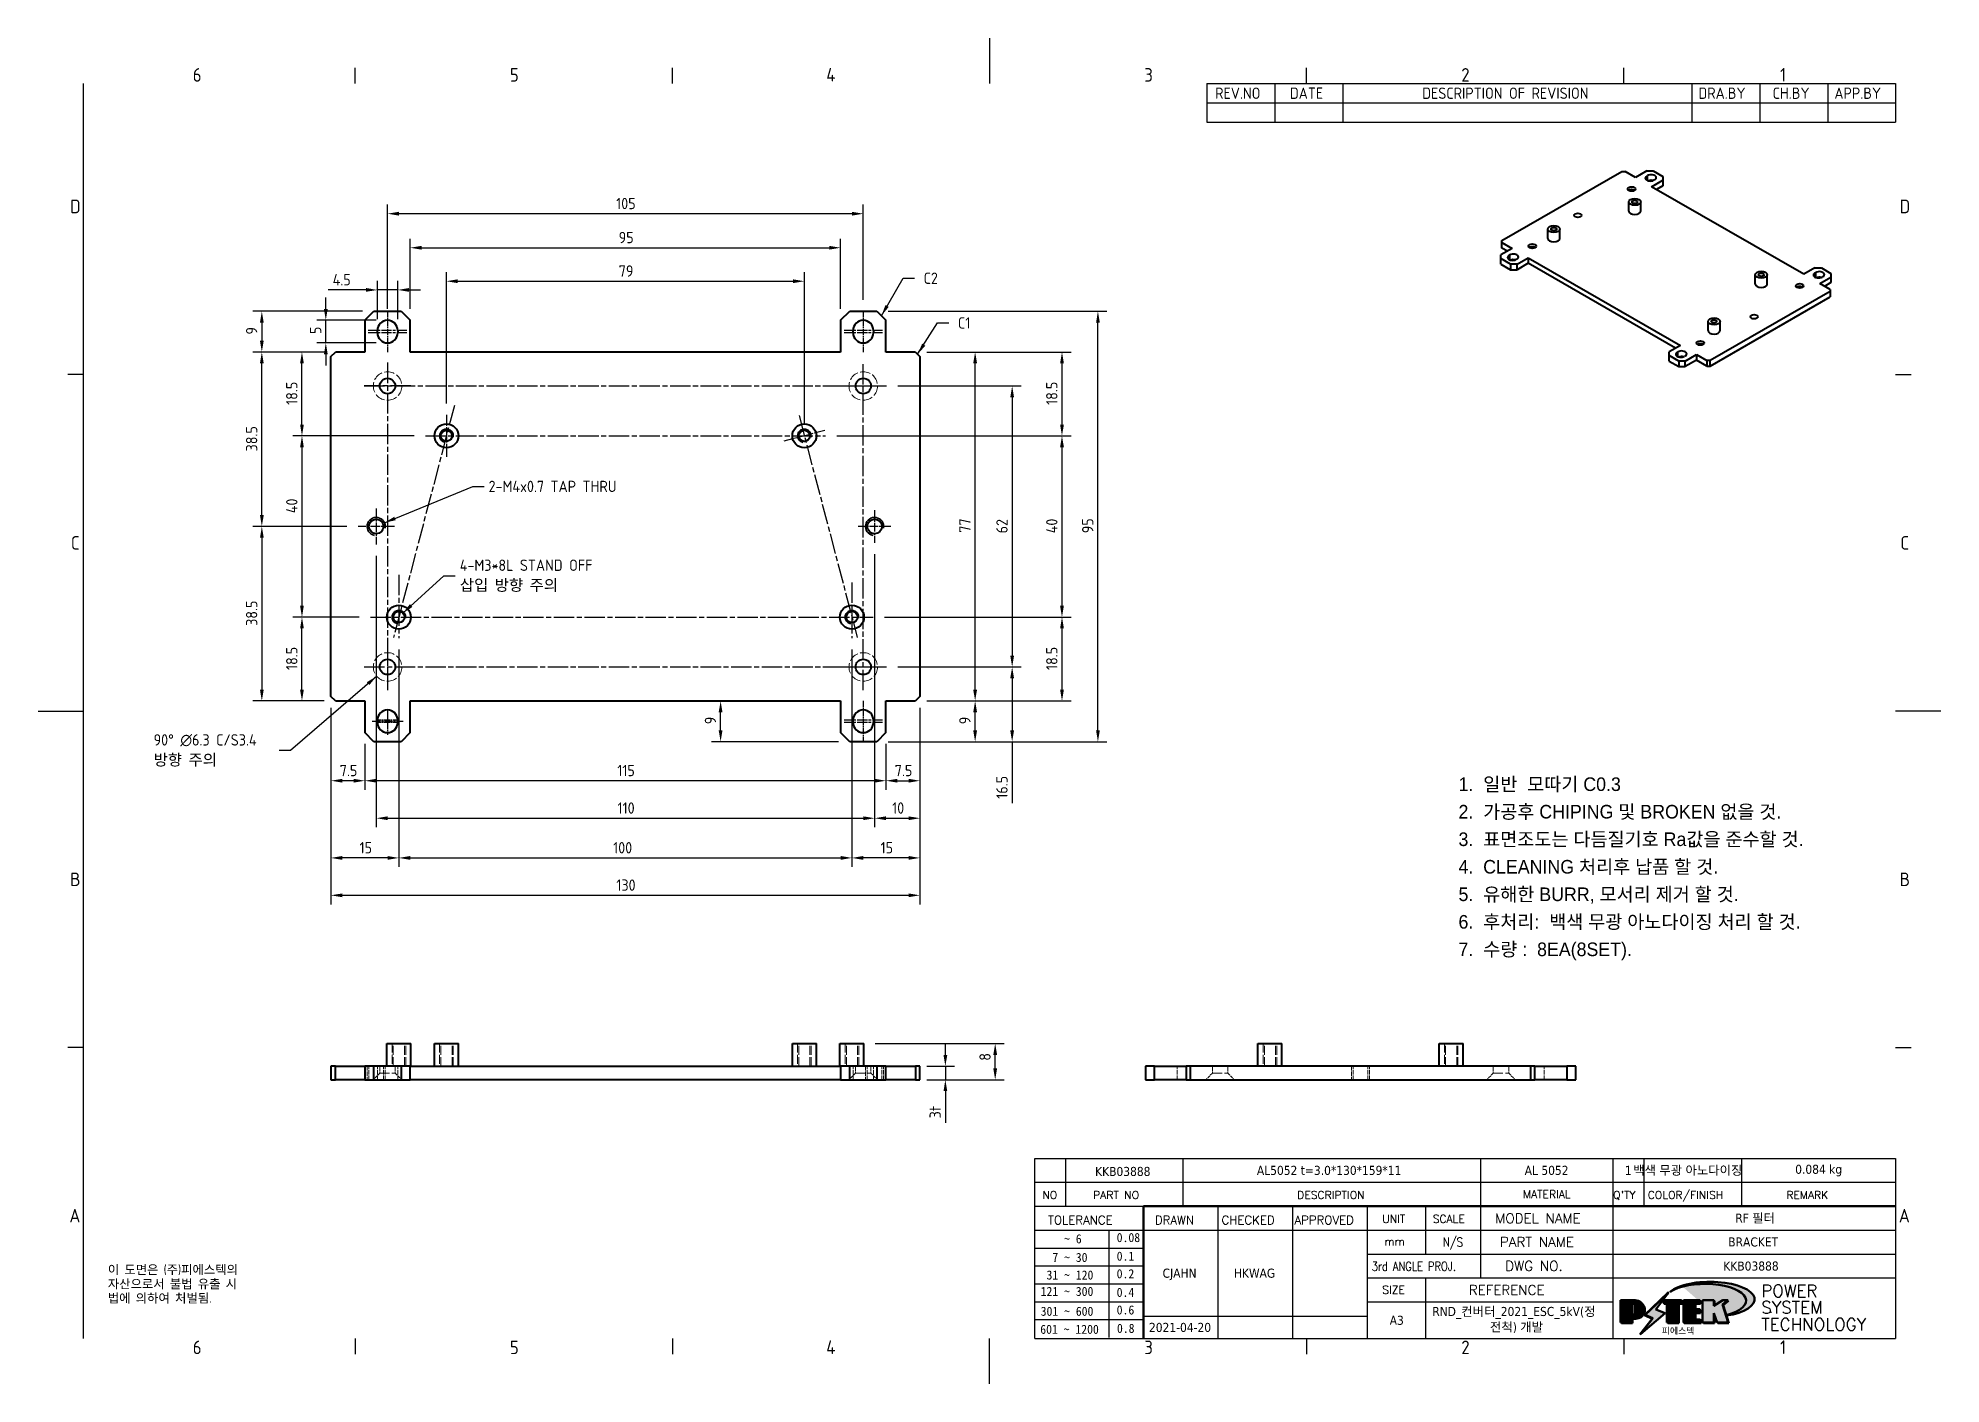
# Model space of a CAD drawing. Header units: millimetres. Extents: x 0 to 420, y 0 to 297.
import ezdxf
from ezdxf.enums import TextEntityAlignment as Align

# ---------------------------------------------------------------- set-up
doc = ezdxf.new("R2010")
doc.units = ezdxf.units.MM
doc.linetypes.add('CHAIN', pattern=[0.3543, 0.2362, -0.0295, 0.0591, -0.0295])
doc.linetypes.add('DASHED', pattern=[0.2067, 0.1654, -0.0413])
doc.layers.get('0').update_dxf_attribs({"color": 3, "lineweight": 25})
for name, color, linetype, lineweight in [('가려진 것(ISO)', 2, 'DASHED', 18), ('가시적인 것(ISO)', 3, 'Continuous', 40), ('가시적인 좁은 것(ISO)', 3, 'Continuous', 35), ('경계(ISO)', 7, 'Continuous', 25), ('기호(ISO)', 5, 'Continuous', 25), ('제목(ISO)', 5, 'Continuous', 50), ('중심 표식(ISO)', 1, 'Continuous', 25), ('중심선(ISO)', 1, 'Continuous', 25), ('치수(ISO)', 2, 'Continuous', 25), ('해치(ISO)', 7, 'Continuous', 18)]:
    doc.layers.add(name, color=color, linetype=linetype, lineweight=lineweight)
doc.styles.add('HAN_291', font='')
doc.styles.add('HAN_370', font='', dxfattribs={"width": 2})
doc.styles.add('ISO Proportional', font='arial.ttf')
doc.styles.add('ISO ProportionalPSTEK', font='isocp.shx')
doc.styles.add('RC_284', font='ROMANC.shx')
doc.styles.add('RC_287', font='ROMANC.shx')
doc.styles.add('RC_292', font='ROMANC.shx')
doc.styles.add('ROMANT_294', font='romant.shx')
doc.styles.add('문자 텍스트_PSTEK_POSCO', font='isocp.shx')
doc.styles.add('치수 텍스트_PSTEK_POSCO', font='isocp.shx')
doc.styles.add('텍스트 스타일198', font='tahoma.ttf')
doc.styles.add('텍스트 스타일333', font='ROMANC.shx', dxfattribs={"width": 0.8})
doc.styles.get('HAN_291').set_extended_font_data('GulimChe')
doc.styles.get('HAN_370').set_extended_font_data('GulimChe')
doc.dimstyles.new('치수_PSTEK_POSCO', dxfattribs={"dimtxt": 2.5, "dimasz": 2.5, "dimexe": 2, "dimexo": 2.5, "dimgap": 1, "dimtad": 1, "dimrnd": 1e-08, "dimdsep": 46, "dimtxsty": '치수 텍스트_PSTEK_POSCO', "dimcen": 0.09, "dimdle": 10, "dimclrd": 7, "dimclre": 7, "dimclrt": 2, "dimadec": 1, "dimazin": 2, "dimtfac": 1, "dimtmove": 0, "dimatfit": 3, "dimfxl": 0, "dimtolj": 1, "dimlwd": -1, "dimlwe": -1, "dimarcsym": 0})
doc.dimstyles.new('치수_PSTEK_POSCO$7', dxfattribs={"dimtxt": 2.5, "dimasz": 2.5, "dimexe": 2, "dimexo": 2.5, "dimgap": 1, "dimtad": 1, "dimrnd": 1e-08, "dimdsep": 46, "dimtxsty": '치수 텍스트_PSTEK_POSCO', "dimcen": 0.09, "dimdle": 10, "dimclrd": 7, "dimclre": 7, "dimclrt": 2, "dimadec": 1, "dimazin": 2, "dimtfac": 1, "dimtmove": 0, "dimatfit": 3, "dimfxl": 0, "dimtolj": 1, "dimlwd": -1, "dimlwe": -1, "dimarcsym": 0})

msp = doc.modelspace()

# ---------------------------------------------------------------- texts
at = {"layer": '기호(ISO)', "color": 2, "char_height": 2.5, "attachment_point": 4, "style": '치수 텍스트_PSTEK_POSCO'}
for s, insert in [('{C2}', (195.467, 243.997)), ('{C1}', (203.037, 234.135))]:
    msp.add_mtext(s, dxfattribs=dict(at, insert=insert))
for s, insert, width, line_spacing_factor in [('{2-M4x0.7 TAP THRU}', (99.444, 198.061), 33.6767, 0.4375), ('{4-M3*8L STAND OFF \\P삽입 방향 주의}', (93.092, 178.343), 35.64494, 1.05), ('{90° \\fAIGDT|b0|i0;\\H2.5000;n\\fisocp|b0|i0;\\H2.5000;6.3 C/S3.4\\P방향 주의}', (25.505, 139.797), 26.68624, 1.05)]:
    msp.add_mtext(s, dxfattribs=dict(at, insert=insert, width=width, line_spacing_factor=line_spacing_factor))
at = {"layer": '기호(ISO)', "color": 7, "insert": (15.395, 26.228), "char_height": 2, "width": 51.24014, "attachment_point": 1, "line_spacing_factor": 0.944221, "style": '문자 텍스트_PSTEK_POSCO'}
msp.add_mtext('{이 도면은 (주)피에스텍의\\P자산으로서 불법 유출 시 \\P법에 의하여 처벌됨.}', dxfattribs=at)

# ---------------------------------------------------------------- blocks, each defined once
blk = doc.blocks.new('경계 Default Border')
at = {"layer": '경계(ISO)'}
for p, q in [((70, 287), (70, 290.4)), ((140, 287), (140, 290.4)), ((280, 287), (280, 290.4)), ((350, 287), (350, 290.4)), ((10, 222.75), (6.6, 222.75)), ((410, 222.75), (413.4, 222.75)), ((10, 74.25), (6.6, 74.25)), ((410, 74.25), (413.4, 74.25)), ((70, 10), (70, 6.6)), ((140, 10), (140, 6.6)), ((280, 10), (280, 6.6)), ((350, 10), (350, 6.6))]:
    blk.add_line(p, q, dxfattribs=at)
at = {"layer": '경계(ISO)', "flags": 128}
for points in [[(210, 297), (210, 287)], [(10, 10), (10, 287)], [(0, 148.5), (10, 148.5)], [(420, 148.5), (410, 148.5)], [(210, 0), (210, 10)]]:
    blk.add_lwpolyline(points, dxfattribs=at)
at = {"layer": '경계(ISO)', "color": 2, "char_height": 3, "attachment_point": 7, "style": '문자 텍스트_PSTEK_POSCO'}
for s, insert in [('6', (34.14, 287.37)), ('5', (104.14, 287.37)), ('4', (173.97, 287.4)), ('3', (244.17, 287.37)), ('2', (314.13, 287.37)), ('1', (384.49, 287.4)), ('D', (7.08, 258.35)), ('D', (410.88, 258.35)), ('C', (7.24, 184.1)), ('C', (411.04, 184.1)), ('B', (7.08, 109.85)), ('B', (410.88, 109.85)), ('A', (6.91, 35.62)), ('A', (410.71, 35.62)), ('6', (34.14, 6.57)), ('5', (104.14, 6.57)), ('4', (173.97, 6.6)), ('3', (244.17, 6.57)), ('2', (314.13, 6.57)), ('1', (384.49, 6.6))]:
    blk.add_mtext(s, dxfattribs=dict(at, insert=insert))
blk = doc.blocks.new('제목 블록 PSTEK')
for color, points in [(252, [(317.22, 17.06), (322.03, 21.63), (322.28, 21.94), (317.05, 16.98), (318.75, 16.19), (316, 12.72), (316.34, 13), (318.92, 16.27)]), (5, [(321.62, 17.42), (319.53, 18.25), (322.45, 22.02), (317.22, 17.06), (318.92, 16.27), (316.17, 12.8)]), (1, [(324.48, 19.61), (325.24, 19.61), (325.24, 20.26), (321.23, 20.26), (321.23, 19.61), (321.98, 19.61), (321.98, 15.34), (324.48, 15.34)]), (252, [(321.98, 19.61), (321.4, 19.61), (321.4, 19.46), (321.98, 19.46)]), (252, [(324.66, 19.46), (325.42, 19.46), (325.42, 20.11), (325.24, 20.11), (325.24, 19.61), (324.48, 19.61), (324.48, 15.34), (322.16, 15.34), (322.16, 15.19), (324.66, 15.19)]), (1, [(329.23, 20.26), (325.66, 20.26), (325.66, 15.34), (329.36, 15.34), (329.36, 15.99), (328.11, 15.99), (328.11, 17.56), (329.23, 17.56), (329.23, 18.26), (328.11, 18.26), (328.11, 19.61), (329.23, 19.61)]), (252, [(328.29, 19.46), (329.41, 19.46), (329.41, 20.11), (329.23, 20.11), (329.23, 19.61), (328.11, 19.61), (328.11, 18.26), (328.29, 18.26)]), (252, [(328.29, 17.42), (329.41, 17.42), (329.41, 18.11), (329.23, 18.11), (329.23, 17.56), (328.11, 17.56), (328.11, 15.99), (328.29, 15.99)]), (1, [(332.33, 20.26), (329.86, 20.26), (329.86, 15.34), (332.33, 15.34), (332.33, 17.43), (333.07, 15.34), (335.49, 15.34), (334.25, 19.31), (335.44, 20.26), (334.31, 20.26), (332.33, 19)]), (252, [(332.51, 16.93), (332.33, 17.43), (332.33, 15.34), (330.04, 15.34), (330.04, 15.19), (332.51, 15.19)]), (252, [(332.51, 20.11), (332.33, 20.11), (332.33, 19), (332.51, 19.11)]), (252, [(335.62, 20.11), (335.25, 20.11), (334.25, 19.31), (335.49, 15.34), (333.2, 15.34), (333.25, 15.19), (335.66, 15.19), (334.43, 19.16)]), (252, [(329.54, 15.85), (329.36, 15.85), (329.36, 15.34), (325.83, 15.34), (325.83, 15.19), (329.54, 15.19)])]:
    blk.add_hatch(color=color).paths.add_polyline_path(points)
h = blk.add_hatch(color=1)
edge = h.paths.add_edge_path(flags=0)
edge.add_line((314.22, 19.61), (314.22, 17))
edge.add_line((314.22, 17), (314.35, 17))
edge.add_arc((314.35, 17.65), 0.651, 270, 360)
edge.add_line((315, 17.65), (315, 18.96))
edge.add_arc((314.35, 18.96), 0.651, 0, 90)
edge.add_line((314.35, 19.61), (314.22, 19.61))
edge = h.paths.add_edge_path()
edge.add_arc((314.98, 18.29), 1.97, 270, 450)
edge.add_line((314.98, 20.26), (311.77, 20.26))
edge.add_line((311.77, 20.26), (311.77, 15.34))
edge.add_line((311.77, 15.34), (314.22, 15.34))
edge.add_line((314.22, 15.34), (314.22, 16.32))
edge.add_line((314.22, 16.32), (314.98, 16.32))
h = blk.add_hatch(color=252)
edge = h.paths.add_edge_path()
edge.add_arc((314.98, 18.29), 1.97, 270, 406.8279)
edge.add_arc((315.16, 18.14), 1.97, -90, 53.561, ccw=False)
edge.add_line((315.16, 16.17), (314.4, 16.17))
edge.add_line((314.4, 16.17), (314.4, 15.19))
edge.add_line((314.4, 15.19), (311.94, 15.19))
edge.add_line((311.94, 15.19), (311.94, 15.34))
edge.add_line((311.94, 15.34), (314.22, 15.34))
edge.add_line((314.22, 15.34), (314.22, 16.32))
edge.add_line((314.22, 16.32), (314.98, 16.32))
h = blk.add_hatch(color=252)
edge = h.paths.add_edge_path()
edge.add_line((314.4, 19.46), (314.53, 19.46))
edge.add_arc((314.53, 18.81), 0.651, 60.4189, 90, ccw=False)
edge.add_arc((314.35, 18.96), 0.651, 39.9699, 90)
edge.add_line((314.35, 19.61), (314.22, 19.61))
edge.add_line((314.22, 19.61), (314.22, 17))
edge.add_line((314.22, 17), (314.35, 17))
edge.add_arc((314.35, 17.65), 0.651, 270, 274.6931)
edge.add_line((314.4, 17), (314.4, 19.46))
at = {"layer": '해치(ISO)'}
h = blk.add_hatch(color=140, dxfattribs=at)
edge = h.paths.add_edge_path()
edge.add_ellipse((330.37, 20.16), major_axis=(9.1, 0), ratio=0.40699, start_angle=301.3098, end_angle=507.7437)
edge.add_ellipse((331.53, 20.46), major_axis=(-9.82, 0), ratio=0.39426, start_angle=111.5121, end_angle=334.4703, ccw=False)
edge.add_line((335.14, 16.86), (335.1, 16.99))
at = {"color": 180}
for p, q in [((182.48, 11.79), (182.48, 51.57)), ((182.48, 51.57), (372.48, 51.57)), ((189.27, 51.57), (189.27, 41.01)), ((215.22, 41.01), (215.22, 51.57)), ((280.88, 51.57), (280.88, 41.01)), ((310.09, 51.57), (310.09, 41.01)), ((316.9, 51.57), (316.9, 41.01)), ((338.46, 51.57), (338.46, 41.01)), ((372.48, 51.57), (372.48, 11.79)), ((182.48, 46.29), (372.48, 46.29)), ((182.48, 41.01), (206.45, 41.01)), ((222.94, 11.79), (222.94, 41.01)), ((239.43, 11.79), (239.43, 41.01)), ((255.92, 11.79), (255.92, 41.01)), ((268.69, 41.01), (268.69, 30.45)), ((280.88, 41.01), (280.88, 25.17)), ((310.09, 41.01), (310.09, 11.79)), ((182.48, 35.73), (206.45, 35.73)), ((198.86, 12.03), (198.86, 35.73)), ((206.45, 35.73), (372.48, 35.73)), ((182.48, 31.78), (206.45, 31.78)), ((255.92, 30.45), (372.48, 30.45)), ((182.48, 27.83), (206.45, 27.83)), ((182.48, 23.88), (206.45, 23.88)), ((255.92, 25.17), (372.48, 25.17)), ((268.69, 25.17), (268.69, 11.79)), ((182.48, 19.93), (206.45, 19.93)), ((255.92, 19.89), (310.09, 19.89)), ((182.48, 15.98), (206.45, 15.98)), ((206.45, 16.74), (255.92, 16.74)), ((182.48, 11.79), (372.48, 11.79))]:
    blk.add_line(p, q, dxfattribs=at)
at = {"color": 7, "lineweight": 50}
for p, q in [((206.45, 11.79), (206.45, 41.01)), ((206.45, 41.01), (372.48, 41.01))]:
    blk.add_line(p, q, dxfattribs=at)
at = {"color": 7}
for p, q in [((322.28, 21.94), (317.05, 16.98)), ((322.45, 22.02), (317.22, 17.06)), ((317.22, 17.06), (322.03, 21.63)), ((319.53, 18.25), (322.45, 22.02)), ((322.03, 21.63), (322.28, 21.94)), ((314.98, 20.26), (311.77, 20.26)), ((311.77, 20.26), (311.77, 15.34)), ((314.98, 20.26), (311.77, 20.26)), ((311.77, 20.26), (311.77, 15.34)), ((314.22, 17), (314.22, 19.61)), ((314.22, 19.61), (314.35, 19.61)), ((314.35, 19.61), (314.22, 19.61)), ((314.22, 19.61), (314.22, 17)), ((314.22, 17), (314.22, 19.61)), ((314.22, 19.61), (314.35, 19.61)), ((314.35, 17), (314.22, 17)), ((314.22, 17), (314.35, 17)), ((314.35, 17), (314.22, 17)), ((314.4, 19.46), (314.53, 19.46)), ((314.4, 17), (314.4, 19.46)), ((315, 18.96), (315, 17.65)), ((315, 18.96), (315, 17.65)), ((316.17, 12.8), (321.62, 17.42)), ((317.05, 16.98), (318.75, 16.19)), ((318.92, 16.27), (317.22, 17.06)), ((317.22, 17.06), (318.92, 16.27)), ((321.62, 17.42), (319.53, 18.25)), ((325.24, 20.26), (321.23, 20.26)), ((321.23, 20.26), (321.23, 19.61)), ((325.24, 20.26), (321.23, 20.26)), ((321.23, 20.26), (321.23, 19.61)), ((321.23, 19.61), (321.98, 19.61)), ((321.23, 19.61), (321.98, 19.61)), ((321.4, 19.61), (321.4, 19.46)), ((321.98, 19.61), (321.4, 19.61)), ((321.4, 19.46), (321.98, 19.46)), ((321.98, 19.61), (321.98, 15.34)), ((321.98, 19.46), (321.98, 19.61)), ((321.98, 19.61), (321.98, 15.34)), ((324.48, 19.61), (325.24, 19.61)), ((324.48, 15.34), (324.48, 19.61)), ((325.24, 19.61), (324.48, 19.61)), ((324.48, 19.61), (324.48, 15.34)), ((324.48, 19.61), (325.24, 19.61)), ((324.48, 15.34), (324.48, 19.61)), ((324.66, 19.46), (325.42, 19.46)), ((324.66, 15.19), (324.66, 19.46)), ((325.24, 19.61), (325.24, 20.26)), ((325.24, 19.61), (325.24, 20.26)), ((325.42, 20.11), (325.24, 20.11)), ((325.24, 20.11), (325.24, 19.61)), ((325.42, 19.46), (325.42, 20.11)), ((329.23, 20.26), (325.66, 20.26)), ((325.66, 20.26), (325.66, 15.34)), ((325.66, 20.26), (325.66, 15.34)), ((329.23, 20.26), (325.66, 20.26)), ((328.11, 18.26), (328.11, 19.61)), ((328.11, 19.61), (329.23, 19.61)), ((329.23, 19.61), (328.11, 19.61)), ((328.11, 19.61), (328.11, 18.26)), ((328.11, 18.26), (328.11, 19.61)), ((328.11, 19.61), (329.23, 19.61)), ((329.23, 18.26), (328.11, 18.26)), ((328.11, 18.26), (328.29, 18.26)), ((329.23, 18.26), (328.11, 18.26)), ((328.11, 17.56), (329.23, 17.56)), ((328.11, 15.99), (328.11, 17.56)), ((329.23, 17.56), (328.11, 17.56)), ((328.11, 17.56), (328.11, 15.99)), ((328.11, 17.56), (329.23, 17.56)), ((328.11, 15.99), (328.11, 17.56)), ((328.29, 18.26), (328.29, 19.46)), ((328.29, 19.46), (329.41, 19.46)), ((328.29, 15.99), (328.29, 17.42)), ((328.29, 17.42), (329.41, 17.42)), ((329.23, 19.61), (329.23, 20.26)), ((329.23, 19.61), (329.23, 20.26)), ((329.41, 20.11), (329.23, 20.11)), ((329.23, 20.11), (329.23, 19.61)), ((329.23, 17.56), (329.23, 18.26)), ((329.23, 17.56), (329.23, 18.26)), ((329.41, 18.11), (329.23, 18.11)), ((329.23, 18.11), (329.23, 17.56)), ((329.41, 19.46), (329.41, 20.11)), ((329.41, 17.42), (329.41, 18.11)), ((332.33, 20.26), (329.86, 20.26)), ((329.86, 20.26), (329.86, 15.34)), ((329.86, 20.26), (329.86, 15.34)), ((332.33, 20.26), (329.86, 20.26)), ((334.31, 20.26), (332.33, 19)), ((332.33, 19), (332.33, 20.26)), ((334.31, 20.26), (332.33, 19)), ((332.33, 19), (332.33, 20.26)), ((332.51, 20.11), (332.33, 20.11)), ((332.33, 20.11), (332.33, 19)), ((332.33, 19), (332.51, 19.11)), ((332.33, 17.43), (333.07, 15.34)), ((332.33, 15.34), (332.33, 17.43)), ((332.51, 16.93), (332.33, 17.43)), ((332.33, 17.43), (332.33, 15.34)), ((332.33, 17.43), (333.07, 15.34)), ((332.33, 15.34), (332.33, 17.43)), ((332.51, 19.11), (332.51, 20.11)), ((332.51, 15.19), (332.51, 16.93)), ((334.25, 19.31), (335.44, 20.26)), ((334.25, 19.31), (335.44, 20.26)), ((335.25, 20.11), (334.25, 19.31)), ((335.49, 15.34), (334.25, 19.31)), ((334.25, 19.31), (335.49, 15.34)), ((335.49, 15.34), (334.25, 19.31)), ((335.44, 20.26), (334.31, 20.26)), ((335.44, 20.26), (334.31, 20.26)), ((334.43, 19.16), (335.62, 20.11)), ((335.66, 15.19), (334.43, 19.16)), ((335.62, 20.11), (335.25, 20.11)), ((345.04, 17.5), (344.99, 17.69)), ((311.77, 15.34), (314.22, 15.34)), ((311.77, 15.34), (314.22, 15.34)), ((314.22, 15.34), (311.94, 15.34)), ((311.94, 15.34), (311.94, 15.19)), ((311.94, 15.19), (314.4, 15.19)), ((314.22, 16.32), (314.98, 16.32)), ((314.22, 15.34), (314.22, 16.32)), ((314.98, 16.32), (314.22, 16.32)), ((314.22, 16.32), (314.22, 15.34)), ((314.22, 16.32), (314.98, 16.32)), ((314.22, 15.34), (314.22, 16.32)), ((314.4, 16.17), (315.16, 16.17)), ((314.4, 15.19), (314.4, 16.17)), ((318.75, 16.19), (316, 12.72)), ((316, 12.72), (316.34, 13)), ((318.92, 16.27), (316.17, 12.8)), ((316.34, 13), (318.92, 16.27)), ((321.98, 15.34), (324.48, 15.34)), ((321.98, 15.34), (324.48, 15.34)), ((324.48, 15.34), (322.16, 15.34)), ((322.16, 15.34), (322.16, 15.19)), ((322.16, 15.19), (324.66, 15.19)), ((325.66, 15.34), (329.36, 15.34)), ((325.66, 15.34), (329.36, 15.34)), ((329.36, 15.34), (325.83, 15.34)), ((325.83, 15.34), (325.83, 15.19)), ((325.83, 15.19), (329.54, 15.19)), ((329.36, 15.99), (328.11, 15.99)), ((328.11, 15.99), (328.29, 15.99)), ((329.36, 15.99), (328.11, 15.99)), ((329.36, 15.34), (329.36, 15.99)), ((329.36, 15.34), (329.36, 15.99)), ((329.54, 15.85), (329.36, 15.85)), ((329.36, 15.85), (329.36, 15.34)), ((329.54, 15.19), (329.54, 15.85)), ((329.86, 15.34), (332.33, 15.34)), ((329.86, 15.34), (332.33, 15.34)), ((332.33, 15.34), (330.04, 15.34)), ((330.04, 15.34), (330.04, 15.19)), ((330.04, 15.19), (332.51, 15.19)), ((333.07, 15.34), (335.49, 15.34)), ((333.07, 15.34), (335.49, 15.34)), ((335.49, 15.34), (333.2, 15.34)), ((333.2, 15.34), (333.25, 15.19)), ((333.25, 15.19), (335.66, 15.19))]:
    blk.add_line(p, q, dxfattribs=at)
at = {"color": 5}
for p, q in [((322.45, 22.02), (317.22, 17.06)), ((319.53, 18.25), (322.45, 22.02)), ((316.17, 12.8), (321.62, 17.42)), ((317.22, 17.06), (318.92, 16.27)), ((321.62, 17.42), (319.53, 18.25)), ((318.92, 16.27), (316.17, 12.8))]:
    blk.add_line(p, q, dxfattribs=at)
at = {"color": 1}
for p, q in [((314.98, 20.26), (311.77, 20.26)), ((311.77, 20.26), (311.77, 15.34)), ((314.22, 17), (314.22, 19.61)), ((314.22, 19.61), (314.35, 19.61)), ((314.35, 17), (314.22, 17)), ((315, 18.96), (315, 17.65)), ((325.24, 20.26), (321.23, 20.26)), ((321.23, 20.26), (321.23, 19.61)), ((321.23, 19.61), (321.98, 19.61)), ((321.98, 19.61), (321.98, 15.34)), ((324.48, 19.61), (325.24, 19.61)), ((324.48, 15.34), (324.48, 19.61)), ((325.24, 19.61), (325.24, 20.26)), ((329.23, 20.26), (325.66, 20.26)), ((325.66, 20.26), (325.66, 15.34)), ((328.11, 18.26), (328.11, 19.61)), ((328.11, 19.61), (329.23, 19.61)), ((329.23, 18.26), (328.11, 18.26)), ((328.11, 17.56), (329.23, 17.56)), ((328.11, 15.99), (328.11, 17.56)), ((329.23, 19.61), (329.23, 20.26)), ((329.23, 17.56), (329.23, 18.26)), ((332.33, 20.26), (329.86, 20.26)), ((329.86, 20.26), (329.86, 15.34)), ((334.31, 20.26), (332.33, 19)), ((332.33, 19), (332.33, 20.26)), ((332.33, 17.43), (333.07, 15.34)), ((332.33, 15.34), (332.33, 17.43)), ((334.25, 19.31), (335.44, 20.26)), ((335.49, 15.34), (334.25, 19.31)), ((335.44, 20.26), (334.31, 20.26)), ((311.77, 15.34), (314.22, 15.34)), ((314.22, 16.32), (314.98, 16.32)), ((314.22, 15.34), (314.22, 16.32)), ((321.98, 15.34), (324.48, 15.34)), ((325.66, 15.34), (329.36, 15.34)), ((329.36, 15.99), (328.11, 15.99)), ((329.36, 15.34), (329.36, 15.99)), ((329.86, 15.34), (332.33, 15.34)), ((333.07, 15.34), (335.49, 15.34))]:
    blk.add_line(p, q, dxfattribs=at)
at = {"color": 7}
for centre, radius, start, end in [((314.35, 18.96), 0.651, 0, 90), ((314.35, 18.96), 0.651, 39.9699, 90), ((314.35, 18.96), 0.651, 0, 90), ((314.35, 17.65), 0.651, 270, 0), ((314.35, 17.65), 0.651, 270, 0), ((314.35, 17.65), 0.651, 270, 274.6931), ((314.53, 18.81), 0.651, 60.4189, 90), ((314.98, 18.29), 1.97, 270, 90), ((314.98, 18.29), 1.97, 270, 90), ((314.98, 18.29), 1.97, 270, 46.8279), ((315.16, 18.14), 1.97, 270, 53.561)]:
    blk.add_arc(centre, radius, start, end, dxfattribs=at)
at = {"color": 1}
for centre, radius, start, end in [((314.35, 18.96), 0.651, 0, 90), ((314.35, 17.65), 0.651, 270, 0), ((314.98, 18.29), 1.97, 270, 90)]:
    blk.add_arc(centre, radius, start, end, dxfattribs=at)
at = {"layer": '제목(ISO)', "lineweight": 18}
blk.add_line((182.48, 35.73), (182.48, 11.79), dxfattribs=at)
at = {"layer": '제목(ISO)'}
for p, q in [((322.28, 21.94), (317.05, 16.98)), ((322.45, 22.02), (317.22, 17.06)), ((317.22, 17.06), (322.03, 21.63)), ((319.53, 18.25), (322.45, 22.02)), ((322.03, 21.63), (322.28, 21.94)), ((314.98, 20.26), (311.77, 20.26)), ((311.77, 20.26), (311.77, 15.34)), ((314.22, 17), (314.22, 19.61)), ((314.22, 19.61), (314.35, 19.61)), ((314.35, 19.61), (314.22, 19.61)), ((314.22, 19.61), (314.22, 17)), ((314.35, 17), (314.22, 17)), ((314.22, 17), (314.35, 17)), ((314.4, 19.46), (314.53, 19.46)), ((314.4, 17), (314.4, 19.46)), ((315, 18.96), (315, 17.65)), ((316.17, 12.8), (321.62, 17.42)), ((317.05, 16.98), (318.75, 16.19)), ((317.22, 17.06), (318.92, 16.27)), ((318.92, 16.27), (317.22, 17.06)), ((321.62, 17.42), (319.53, 18.25)), ((325.24, 20.26), (321.23, 20.26)), ((321.23, 20.26), (321.23, 19.61)), ((321.23, 19.61), (321.98, 19.61)), ((321.98, 19.61), (321.4, 19.61)), ((321.4, 19.61), (321.4, 19.46)), ((321.4, 19.46), (321.98, 19.46)), ((321.98, 19.61), (321.98, 15.34)), ((321.98, 19.46), (321.98, 19.61)), ((324.48, 19.61), (325.24, 19.61)), ((324.48, 15.34), (324.48, 19.61)), ((325.24, 19.61), (324.48, 19.61)), ((324.48, 19.61), (324.48, 15.34)), ((324.66, 19.46), (325.42, 19.46)), ((324.66, 15.19), (324.66, 19.46)), ((325.24, 19.61), (325.24, 20.26)), ((325.42, 20.11), (325.24, 20.11)), ((325.24, 20.11), (325.24, 19.61)), ((325.42, 19.46), (325.42, 20.11)), ((329.23, 20.26), (325.66, 20.26)), ((325.66, 20.26), (325.66, 15.34)), ((328.11, 18.26), (328.11, 19.61)), ((328.11, 19.61), (329.23, 19.61)), ((329.23, 19.61), (328.11, 19.61)), ((328.11, 19.61), (328.11, 18.26)), ((329.23, 18.26), (328.11, 18.26)), ((328.11, 18.26), (328.29, 18.26)), ((328.11, 15.99), (328.11, 17.56)), ((328.11, 17.56), (329.23, 17.56)), ((329.23, 17.56), (328.11, 17.56)), ((328.11, 17.56), (328.11, 15.99)), ((328.29, 19.46), (329.41, 19.46)), ((328.29, 18.26), (328.29, 19.46)), ((328.29, 17.42), (329.41, 17.42)), ((328.29, 15.99), (328.29, 17.42)), ((329.23, 19.61), (329.23, 20.26)), ((329.41, 20.11), (329.23, 20.11)), ((329.23, 20.11), (329.23, 19.61)), ((329.23, 17.56), (329.23, 18.26)), ((329.41, 18.11), (329.23, 18.11)), ((329.23, 18.11), (329.23, 17.56)), ((329.41, 19.46), (329.41, 20.11)), ((329.41, 17.42), (329.41, 18.11)), ((332.33, 20.26), (329.86, 20.26)), ((329.86, 20.26), (329.86, 15.34)), ((334.31, 20.26), (332.33, 19)), ((332.33, 19), (332.33, 20.26)), ((332.51, 20.11), (332.33, 20.11)), ((332.33, 20.11), (332.33, 19)), ((332.33, 19), (332.51, 19.11)), ((332.33, 15.34), (332.33, 17.43)), ((332.33, 17.43), (333.07, 15.34)), ((332.51, 16.93), (332.33, 17.43)), ((332.33, 17.43), (332.33, 15.34)), ((332.51, 19.11), (332.51, 20.11)), ((332.51, 15.19), (332.51, 16.93)), ((334.25, 19.31), (335.44, 20.26)), ((335.25, 20.11), (334.25, 19.31)), ((335.49, 15.34), (334.25, 19.31)), ((334.25, 19.31), (335.49, 15.34)), ((335.44, 20.26), (334.31, 20.26)), ((334.43, 19.16), (335.62, 20.11)), ((335.66, 15.19), (334.43, 19.16)), ((335.62, 20.11), (335.25, 20.11)), ((311.77, 15.34), (314.22, 15.34)), ((314.22, 15.34), (311.94, 15.34)), ((311.94, 15.34), (311.94, 15.19)), ((311.94, 15.19), (314.4, 15.19)), ((314.22, 15.34), (314.22, 16.32)), ((314.22, 16.32), (314.98, 16.32)), ((314.98, 16.32), (314.22, 16.32)), ((314.22, 16.32), (314.22, 15.34)), ((314.4, 15.19), (314.4, 16.17)), ((314.4, 16.17), (315.16, 16.17)), ((318.75, 16.19), (316, 12.72)), ((316, 12.72), (316.34, 13)), ((318.92, 16.27), (316.17, 12.8)), ((316.34, 13), (318.92, 16.27)), ((321.98, 15.34), (324.48, 15.34)), ((324.48, 15.34), (322.16, 15.34)), ((322.16, 15.34), (322.16, 15.19)), ((322.16, 15.19), (324.66, 15.19)), ((325.66, 15.34), (329.36, 15.34)), ((329.36, 15.34), (325.83, 15.34)), ((325.83, 15.34), (325.83, 15.19)), ((325.83, 15.19), (329.54, 15.19)), ((329.36, 15.99), (328.11, 15.99)), ((328.11, 15.99), (328.29, 15.99)), ((329.36, 15.34), (329.36, 15.99)), ((329.54, 15.85), (329.36, 15.85)), ((329.36, 15.85), (329.36, 15.34)), ((329.54, 15.19), (329.54, 15.85)), ((329.86, 15.34), (332.33, 15.34)), ((332.33, 15.34), (330.04, 15.34)), ((330.04, 15.34), (330.04, 15.19)), ((330.04, 15.19), (332.51, 15.19)), ((333.07, 15.34), (335.49, 15.34)), ((335.49, 15.34), (333.2, 15.34)), ((333.2, 15.34), (333.25, 15.19)), ((333.25, 15.19), (335.66, 15.19))]:
    blk.add_line(p, q, dxfattribs=at)
at = {"layer": '제목(ISO)', "color": 4}
blk.add_line((335.14, 16.86), (335.1, 16.99), dxfattribs=at)
at = {"layer": '제목(ISO)'}
for centre, radius, start, end in [((314.35, 18.96), 0.651, 0, 90), ((314.35, 18.96), 0.651, 39.9699, 90), ((314.35, 17.65), 0.651, 270, 0), ((314.35, 17.65), 0.651, 270, 274.6931), ((314.53, 18.81), 0.651, 60.4189, 90), ((314.98, 18.29), 1.97, 46.8279, 90), ((314.98, 18.29), 1.97, 270, 46.8279), ((314.98, 18.29), 1.97, 270, 46.8279), ((315.16, 18.14), 1.97, 270, 53.561)]:
    blk.add_arc(centre, radius, start, end, dxfattribs=at)
at = {"layer": '제목(ISO)', "color": 4}
for centre, major_axis, ratio, start_param, end_param in [((331.53, 20.46), (9.82, 0), 0.39426, 5.087845, 8.9792), ((330.37, 20.16), (9.1, 0), 0.40699, 5.258849, 8.861799)]:
    blk.add_ellipse(centre, major_axis=major_axis, ratio=ratio, start_param=start_param, end_param=end_param, dxfattribs=at)
at = {"color": 2}
for s, height, style, p in [('NO', 1.742, 'RC_284', (184.14, 42.62)), ('PART NO', 1.742, 'RC_284', (195.34, 42.62)), ('DESCRIPTION', 1.7424, 'RC_284', (240.4, 42.62)), ("Q'TY", 1.742, 'RC_284', (310.14, 42.62)), ('COLOR/FINISH', 1.7424, 'RC_284', (317.77, 42.62)), ('REMARK', 1.742, 'RC_284', (348.35, 42.62)), (' TOLERANCE', 1.9, 'RC_287', (184.09, 37.01)), ('DRAWN', 1.9, 'RC_287', (208.98, 37.01)), ('CHECKED', 1.9, 'RC_287', (223.69, 37.01)), ('APPROVED', 1.9, 'RC_287', (239.78, 37.01)), ('UNIT', 1.742, 'RC_284', (259.17, 37.34)), ('SCALE', 1.742, 'RC_284', (270.29, 37.34)), ('MODEL NAME', 2.178, 'RC_292', (284.1, 37.25)), ('    ~ 6', 2, 'HAN_291', (183.77, 32.82)), ('0.08', 2, 'HAN_291', (200.55, 33.1)), ('PART NAME', 2.178, 'RC_292', (285.14, 32.03)), ('  7 ~ 30', 2, 'HAN_291', (183.77, 28.71)), ('0.1', 2, 'HAN_291', (200.55, 28.99)), ('mm', 1.742, 'RC_284', (259.65, 32.35)), (' 31 ~ 120', 2, 'HAN_291', (183.77, 24.83)), ('0.2', 2, 'HAN_291', (200.55, 25.11)), (' DWG NO.', 2.178, 'RC_292', (284.81, 26.75)), ('121 ~ 300', 2, 'HAN_291', (183.77, 21.21)), ('0.4', 2, 'HAN_291', (200.55, 21)), ('SIZE', 1.742, 'RC_284', (259.17, 21.69)), ('REFERENCE', 2.178, 'RC_292', (278.27, 21.43)), ('301 ~ 600', 2, 'HAN_291', (183.77, 16.83)), ('0.6', 2, 'HAN_291', (200.55, 17.12)), ('601 ~ 1200', 2, 'HAN_291', (183.68, 12.85)), ('0.8', 2, 'HAN_291', (200.61, 13.06))]:
    blk.add_text(s, height=height, dxfattribs=dict(at, style=style)).set_placement(p)
at = {"color": 2, "style": 'RC_284'}
blk.add_text('MATERIAL', height=1.742, dxfattribs=at).set_placement((295.48, 43.65), align=Align.MIDDLE_CENTER)
at = {"color": 7, "style": '텍스트 스타일333', "width": 0.8}
blk.add_text('N/S', height=2, dxfattribs=at).set_placement((274.78, 33.09), align=Align.MIDDLE_CENTER)
at = {"color": 2, "style": '텍스트 스타일333', "width": 0.8}
blk.add_text('3rd ANGLE PROJ.', height=2, dxfattribs=at).set_placement((256.84, 26.76))
at = {"color": 7, "style": 'ROMANT_294'}
for s, p in [('POWER', (342.83, 20.97)), ('SYSTEM', (342.83, 17.33)), ('TECHNOLOGY', (342.83, 13.57))]:
    blk.add_text(s, height=2.7, dxfattribs=at).set_placement(p)
at = {"color": 7, "insert": (320.85, 14.21), "char_height": 1.4, "attachment_point": 1, "line_spacing_factor": 0.332, "style": 'HAN_370'}
blk.add_mtext('\\fHY견고딕|b0|i0;\\H1.4000;피에스텍', dxfattribs=at)
at = {"layer": '제목(ISO)', "color": 7, "style": '텍스트 스타일198'}
for tag, p in [('질량\\P3;_001', (350.3, 48.16)), ('부품_번호_001', (195.78, 47.68)), ('설명_001', (231.49, 47.92)), ('재질_001', (290.6, 47.93)), ("3._Q'TY_001", (312.71, 47.92)), ('4._COLOR_001', (314.56, 47.95)), ('1._MODEL_NAME_001', (336.33, 37.39)), ('제목_001', (335.53, 32.12)), ('설계자_001', (210.68, 25.23)), ('점검자_001', (226.43, 25.23)), ('부품_번호_001', (334.44, 26.81)), ('시트_크기_001', (260.81, 14.84)), ('프로젝트_001', (270.21, 16.78)), ('작성_날짜_001', (207.67, 13.27)), ('프로젝트_002', (282.95, 13.36))]:
    blk.add_attdef(tag, p, '', height=2, dxfattribs=at)
for tag, p in [('엔지니어링_승인자', (247.67, 26.23)), ('점검_날짜', (231.18, 14.27)), ('엔지니어링_승인_날짜', (247.67, 14.27))]:
    blk.add_attdef(tag, text='', height=2, dxfattribs=at).set_placement(p, align=Align.MIDDLE_CENTER)
blk = doc.blocks.new('리비전 내역')
at = {"layer": '기호(ISO)'}
for p, q in [((258, 287), (410, 287)), ((258, 287), (258, 282.72)), ((273, 287), (273, 282.72)), ((288, 287), (288, 282.72)), ((365, 287), (365, 282.72)), ((380, 287), (380, 282.72)), ((395, 287), (395, 282.72)), ((410, 287), (410, 282.72)), ((258, 282.72), (410, 282.72)), ((258, 282.72), (258, 278.44)), ((273, 282.72), (273, 278.44)), ((288, 282.72), (288, 278.44)), ((365, 282.72), (365, 278.44)), ((380, 282.72), (380, 278.44)), ((395, 282.72), (395, 278.44)), ((410, 282.72), (410, 278.44)), ((258, 278.44), (410, 278.44))]:
    blk.add_line(p, q, dxfattribs=at)
at = {"layer": '기호(ISO)', "color": 2, "char_height": 2.5, "attachment_point": 7, "style": 'ISO ProportionalPSTEK'}
for s, insert in [('REV.NO', (259.79, 283.58)), ('DATE', (276.31, 283.58)), ('DESCRIPTION OF REVISION', (305.51, 283.58)), ('DRA.BY', (366.48, 283.58)), ('CH.BY', (382.86, 283.58)), ('APP.BY', (396.48, 283.58))]:
    blk.add_mtext(s, dxfattribs=dict(at, insert=insert))
blk = doc.blocks.new('*D22')
at = {"layer": 'Defpoints', "color": 0}
for p in [(64.64, 151.72), (194.64, 151.72), (194.64, 107.83)]:
    blk.add_point(p, dxfattribs=at)
at = {"layer": '치수(ISO)', "color": 7}
for p, q in [((64.64, 149.22), (64.64, 105.83)), ((194.64, 149.22), (194.64, 105.83)), ((67.14, 107.83), (192.14, 107.83))]:
    blk.add_line(p, q, dxfattribs=at)
for points in [[(67.14, 108.24), (67.14, 107.41), (64.64, 107.83)], [(192.14, 108.24), (192.14, 107.41), (194.64, 107.83)]]:
    blk.add_solid(points, dxfattribs=at)
at = {"layer": '치수(ISO)', "color": 2, "insert": (127.64, 110.08), "char_height": 2.5, "attachment_point": 4, "style": '치수 텍스트_PSTEK_POSCO'}
blk.add_mtext('\\A1;130', dxfattribs=at)
blk = doc.blocks.new('*D23')
at = {"layer": 'Defpoints', "color": 0}
for p in [(185.14, 236.72), (233.93, 236.72), (185.14, 141.72)]:
    blk.add_point(p, dxfattribs=at)
at = {"layer": '치수(ISO)', "color": 7}
for p, q in [((187.64, 236.72), (235.93, 236.72)), ((233.93, 144.22), (233.93, 234.22)), ((187.64, 141.72), (235.93, 141.72))]:
    blk.add_line(p, q, dxfattribs=at)
for points in [[(233.52, 234.22), (234.35, 234.22), (233.93, 236.72)], [(233.52, 144.22), (234.35, 144.22), (233.93, 141.72)]]:
    blk.add_solid(points, dxfattribs=at)
at = {"layer": '치수(ISO)', "color": 2, "insert": (231.68, 187.74), "char_height": 2.5, "attachment_point": 4, "rotation": 90, "style": '치수 텍스트_PSTEK_POSCO'}
blk.add_mtext('\\A1;95', dxfattribs=at)
blk = doc.blocks.new('*D24')
at = {"layer": 'Defpoints', "color": 0}
for p in [(182.29, 75.11), (211.26, 75.11), (193.64, 67.11)]:
    blk.add_point(p, dxfattribs=at)
at = {"layer": '치수(ISO)', "color": 7}
for p, q in [((184.79, 75.11), (213.26, 75.11)), ((211.26, 69.61), (211.26, 72.61)), ((196.14, 67.11), (213.26, 67.11))]:
    blk.add_line(p, q, dxfattribs=at)
for points in [[(210.84, 72.61), (211.68, 72.61), (211.26, 75.11)], [(210.84, 69.61), (211.68, 69.61), (211.26, 67.11)]]:
    blk.add_solid(points, dxfattribs=at)
at = {"layer": '치수(ISO)', "color": 2, "insert": (209.01, 71.33), "char_height": 2.5, "attachment_point": 4, "rotation": 90, "style": '치수 텍스트_PSTEK_POSCO'}
blk.add_mtext('\\A1;8', dxfattribs=at)
blk = doc.blocks.new('*D25')
at = {"layer": 'Defpoints', "color": 0}
for p in [(193.64, 70.11), (200.26, 70.11), (193.64, 67.11)]:
    blk.add_point(p, dxfattribs=at)
at = {"layer": '치수(ISO)', "color": 7}
for p, q in [((200.26, 72.61), (200.26, 75.11)), ((196.14, 70.11), (202.26, 70.11)), ((200.26, 70.11), (200.26, 67.11)), ((196.14, 67.11), (202.26, 67.11)), ((200.26, 64.61), (200.26, 57.61))]:
    blk.add_line(p, q, dxfattribs=at)
for points in [[(199.85, 72.61), (200.68, 72.61), (200.26, 70.11)], [(199.85, 64.61), (200.68, 64.61), (200.26, 67.11)]]:
    blk.add_solid(points, dxfattribs=at)
at = {"layer": '치수(ISO)', "color": 2, "insert": (198.01, 58.61), "char_height": 2.5, "attachment_point": 4, "rotation": 90, "style": '치수 텍스트_PSTEK_POSCO'}
blk.add_mtext('\\A1;3t', dxfattribs=at)
blk = doc.blocks.new('*D26')
at = {"layer": 'Defpoints', "color": 0}
for p in [(77.14, 258.24), (182.14, 236.72), (77.14, 234.72)]:
    blk.add_point(p, dxfattribs=at)
at = {"layer": '치수(ISO)', "color": 7}
for p, q in [((77.14, 237.22), (77.14, 260.24)), ((179.64, 258.24), (79.64, 258.24)), ((182.14, 239.22), (182.14, 260.24))]:
    blk.add_line(p, q, dxfattribs=at)
for points in [[(79.64, 258.66), (79.64, 257.82), (77.14, 258.24)], [(179.64, 258.66), (179.64, 257.82), (182.14, 258.24)]]:
    blk.add_solid(points, dxfattribs=at)
at = {"layer": '치수(ISO)', "color": 2, "insert": (127.59, 260.49), "char_height": 2.5, "attachment_point": 4, "style": '치수 텍스트_PSTEK_POSCO'}
blk.add_mtext('\\A1;105', dxfattribs=at)
blk = doc.blocks.new('*D27')
at = {"layer": 'Defpoints', "color": 0}
for p in [(63.51, 234.72), (77.14, 234.72), (77.14, 229.72)]:
    blk.add_point(p, dxfattribs=at)
at = {"layer": '치수(ISO)', "color": 7}
for p, q in [((63.51, 237.22), (63.51, 239.72)), ((74.64, 234.72), (61.51, 234.72)), ((63.51, 229.72), (63.51, 234.72)), ((74.64, 229.72), (61.51, 229.72)), ((63.51, 227.22), (63.51, 224.72))]:
    blk.add_line(p, q, dxfattribs=at)
for points in [[(63.1, 237.22), (63.93, 237.22), (63.51, 234.72)], [(63.1, 227.22), (63.93, 227.22), (63.51, 229.72)]]:
    blk.add_solid(points, dxfattribs=at)
at = {"layer": '치수(ISO)', "color": 2, "insert": (61.26, 231.67), "char_height": 2.5, "attachment_point": 4, "rotation": 90, "style": '치수 텍스트_PSTEK_POSCO'}
blk.add_mtext('\\A1;5', dxfattribs=at)
blk = doc.blocks.new('*D28')
at = {"layer": 'Defpoints', "color": 0}
for p in [(79.39, 241.42), (74.89, 232.47), (79.39, 232.47)]:
    blk.add_point(p, dxfattribs=at)
at = {"layer": '치수(ISO)', "color": 7}
for p, q in [((72.39, 241.42), (64.03, 241.42)), ((74.89, 234.97), (74.89, 243.42)), ((79.39, 241.42), (74.89, 241.42)), ((79.39, 234.97), (79.39, 243.42)), ((81.89, 241.42), (84.39, 241.42))]:
    blk.add_line(p, q, dxfattribs=at)
for points in [[(72.39, 241.84), (72.39, 241.01), (74.89, 241.42)], [(81.89, 241.84), (81.89, 241.01), (79.39, 241.42)]]:
    blk.add_solid(points, dxfattribs=at)
at = {"layer": '치수(ISO)', "color": 2, "insert": (65.03, 243.67), "char_height": 2.5, "attachment_point": 4, "style": '치수 텍스트_PSTEK_POSCO'}
blk.add_mtext('\\A1;4.5', dxfattribs=at)
blk = doc.blocks.new('*D29')
at = {"layer": 'Defpoints', "color": 0}
for p in [(177.14, 250.73), (82.14, 234.72), (177.14, 234.72)]:
    blk.add_point(p, dxfattribs=at)
at = {"layer": '치수(ISO)', "color": 7}
for p, q in [((82.14, 237.22), (82.14, 252.73)), ((177.14, 237.22), (177.14, 252.73)), ((84.64, 250.73), (174.64, 250.73))]:
    blk.add_line(p, q, dxfattribs=at)
for points in [[(84.64, 251.14), (84.64, 250.31), (82.14, 250.73)], [(174.64, 251.14), (174.64, 250.31), (177.14, 250.73)]]:
    blk.add_solid(points, dxfattribs=at)
at = {"layer": '치수(ISO)', "color": 2, "insert": (128.16, 252.98), "char_height": 2.5, "attachment_point": 4, "style": '치수 텍스트_PSTEK_POSCO'}
blk.add_mtext('\\A1;95', dxfattribs=at)
blk = doc.blocks.new('*D30')
at = {"layer": 'Defpoints', "color": 0}
for p in [(72.14, 143.72), (187.14, 143.72), (72.14, 133.11)]:
    blk.add_point(p, dxfattribs=at)
at = {"layer": '치수(ISO)', "color": 7}
for p, q in [((72.14, 141.22), (72.14, 131.11)), ((187.14, 141.22), (187.14, 131.11)), ((184.64, 133.11), (74.64, 133.11))]:
    blk.add_line(p, q, dxfattribs=at)
for points in [[(74.64, 133.53), (74.64, 132.7), (72.14, 133.11)], [(184.64, 133.53), (184.64, 132.7), (187.14, 133.11)]]:
    blk.add_solid(points, dxfattribs=at)
at = {"layer": '치수(ISO)', "color": 2, "insert": (127.84, 135.36), "char_height": 2.5, "attachment_point": 4, "style": '치수 텍스트_PSTEK_POSCO'}
blk.add_mtext('\\A1;115', dxfattribs=at)
blk = doc.blocks.new('*D31')
at = {"layer": 'Defpoints', "color": 0}
for p in [(79.64, 164.57), (179.64, 164.57), (179.64, 116.08)]:
    blk.add_point(p, dxfattribs=at)
at = {"layer": '치수(ISO)', "color": 7}
for p, q in [((79.64, 162.07), (79.64, 114.08)), ((179.64, 162.07), (179.64, 114.08)), ((82.14, 116.08), (177.14, 116.08))]:
    blk.add_line(p, q, dxfattribs=at)
for points in [[(82.14, 116.5), (82.14, 115.66), (79.64, 116.08)], [(177.14, 116.5), (177.14, 115.66), (179.64, 116.08)]]:
    blk.add_solid(points, dxfattribs=at)
at = {"layer": '치수(ISO)', "color": 2, "insert": (126.93, 118.33), "char_height": 2.5, "attachment_point": 4, "style": '치수 텍스트_PSTEK_POSCO'}
blk.add_mtext('\\A1;100', dxfattribs=at)
blk = doc.blocks.new('*D32')
at = {"layer": 'Defpoints', "color": 0}
for p in [(179.64, 164.57), (194.64, 151.72), (179.64, 116.08)]:
    blk.add_point(p, dxfattribs=at)
at = {"layer": '치수(ISO)', "color": 7}
for p, q in [((179.64, 162.07), (179.64, 114.08)), ((194.64, 149.22), (194.64, 114.08)), ((192.14, 116.08), (182.14, 116.08))]:
    blk.add_line(p, q, dxfattribs=at)
for points in [[(182.14, 116.5), (182.14, 115.66), (179.64, 116.08)], [(192.14, 116.5), (192.14, 115.66), (194.64, 116.08)]]:
    blk.add_solid(points, dxfattribs=at)
at = {"layer": '치수(ISO)', "color": 2, "insert": (185.96, 118.33), "char_height": 2.5, "attachment_point": 4, "style": '치수 텍스트_PSTEK_POSCO'}
blk.add_mtext('\\A1;15', dxfattribs=at)
blk = doc.blocks.new('*D33')
at = {"layer": 'Defpoints', "color": 0}
for p in [(194.64, 151.72), (187.14, 143.72), (194.64, 133.11)]:
    blk.add_point(p, dxfattribs=at)
at = {"layer": '치수(ISO)', "color": 7}
for p, q in [((194.64, 149.22), (194.64, 131.11)), ((187.14, 141.22), (187.14, 131.11)), ((189.64, 133.11), (192.14, 133.11))]:
    blk.add_line(p, q, dxfattribs=at)
for points in [[(189.64, 133.53), (189.64, 132.7), (187.14, 133.11)], [(192.14, 133.53), (192.14, 132.7), (194.64, 133.11)]]:
    blk.add_solid(points, dxfattribs=at)
at = {"layer": '치수(ISO)', "color": 2, "insert": (189.09, 135.36), "char_height": 2.5, "attachment_point": 4, "style": '치수 텍스트_PSTEK_POSCO'}
blk.add_mtext('\\A1;7.5', dxfattribs=at)
blk = doc.blocks.new('*D34')
at = {"layer": 'Defpoints', "color": 0}
for p in [(193.64, 227.72), (206.83, 227.72), (193.64, 150.72)]:
    blk.add_point(p, dxfattribs=at)
at = {"layer": '치수(ISO)', "color": 7}
for p, q in [((196.14, 227.72), (208.83, 227.72)), ((206.83, 153.22), (206.83, 225.22)), ((196.14, 150.72), (208.83, 150.72))]:
    blk.add_line(p, q, dxfattribs=at)
for points in [[(206.41, 225.22), (207.25, 225.22), (206.83, 227.72)], [(206.41, 153.22), (207.25, 153.22), (206.83, 150.72)]]:
    blk.add_solid(points, dxfattribs=at)
at = {"layer": '치수(ISO)', "color": 2, "insert": (204.58, 187.85), "char_height": 2.5, "attachment_point": 4, "rotation": 90, "style": '치수 텍스트_PSTEK_POSCO'}
blk.add_mtext('\\A1;77', dxfattribs=at)
blk = doc.blocks.new('*D35')
at = {"layer": 'Defpoints', "color": 0}
for p in [(187.29, 220.22), (187.29, 158.22), (215, 158.22)]:
    blk.add_point(p, dxfattribs=at)
at = {"layer": '치수(ISO)', "color": 7}
for p, q in [((189.79, 220.22), (217, 220.22)), ((215, 217.72), (215, 160.72)), ((189.79, 158.22), (217, 158.22))]:
    blk.add_line(p, q, dxfattribs=at)
for points in [[(214.58, 217.72), (215.42, 217.72), (215, 220.22)], [(214.58, 160.72), (215.42, 160.72), (215, 158.22)]]:
    blk.add_solid(points, dxfattribs=at)
at = {"layer": '치수(ISO)', "color": 2, "insert": (212.75, 187.7), "char_height": 2.5, "attachment_point": 4, "rotation": 90, "style": '치수 텍스트_PSTEK_POSCO'}
blk.add_mtext('\\A1;62', dxfattribs=at)
blk = doc.blocks.new('*D36')
at = {"layer": 'Defpoints', "color": 0}
for p in [(173.79, 209.22), (184.29, 169.22), (226, 169.22)]:
    blk.add_point(p, dxfattribs=at)
at = {"layer": '치수(ISO)', "color": 7}
for p, q in [((176.29, 209.22), (228, 209.22)), ((226, 206.72), (226, 171.72)), ((186.79, 169.22), (228, 169.22))]:
    blk.add_line(p, q, dxfattribs=at)
for points in [[(225.58, 206.72), (226.42, 206.72), (226, 209.22)], [(225.58, 171.72), (226.42, 171.72), (226, 169.22)]]:
    blk.add_solid(points, dxfattribs=at)
at = {"layer": '치수(ISO)', "color": 2, "insert": (223.75, 187.72), "char_height": 2.5, "attachment_point": 4, "rotation": 90, "style": '치수 텍스트_PSTEK_POSCO'}
blk.add_mtext('\\A1;40', dxfattribs=at)
blk = doc.blocks.new('*D37')
at = {"layer": 'Defpoints', "color": 0}
for p in [(184.29, 169.22), (193.64, 150.72), (226, 150.72)]:
    blk.add_point(p, dxfattribs=at)
at = {"layer": '치수(ISO)', "color": 7}
for p, q in [((186.79, 169.22), (228, 169.22)), ((226, 166.72), (226, 153.22)), ((196.14, 150.72), (228, 150.72))]:
    blk.add_line(p, q, dxfattribs=at)
for points in [[(225.58, 166.72), (226.42, 166.72), (226, 169.22)], [(225.58, 153.22), (226.42, 153.22), (226, 150.72)]]:
    blk.add_solid(points, dxfattribs=at)
at = {"layer": '치수(ISO)', "color": 2, "insert": (223.75, 157.54), "char_height": 2.5, "attachment_point": 4, "rotation": 90, "style": '치수 텍스트_PSTEK_POSCO'}
blk.add_mtext('\\A1;18.5', dxfattribs=at)
blk = doc.blocks.new('*D38')
at = {"layer": 'Defpoints', "color": 0}
for p in [(193.64, 227.72), (173.79, 209.22), (226, 209.22)]:
    blk.add_point(p, dxfattribs=at)
at = {"layer": '치수(ISO)', "color": 7}
for p, q in [((196.14, 227.72), (228, 227.72)), ((226, 225.22), (226, 211.72)), ((176.29, 209.22), (228, 209.22))]:
    blk.add_line(p, q, dxfattribs=at)
for points in [[(225.58, 225.22), (226.42, 225.22), (226, 227.72)], [(225.58, 211.72), (226.42, 211.72), (226, 209.22)]]:
    blk.add_solid(points, dxfattribs=at)
at = {"layer": '치수(ISO)', "color": 2, "insert": (223.75, 216.04), "char_height": 2.5, "attachment_point": 4, "rotation": 90, "style": '치수 텍스트_PSTEK_POSCO'}
blk.add_mtext('\\A1;18.5', dxfattribs=at)
blk = doc.blocks.new('*D39')
at = {"layer": 'Defpoints', "color": 0}
for p in [(58.25, 169.22), (73.34, 169.22), (65.64, 150.72)]:
    blk.add_point(p, dxfattribs=at)
at = {"layer": '치수(ISO)', "color": 7}
for p, q in [((70.84, 169.22), (56.25, 169.22)), ((58.25, 153.22), (58.25, 166.72)), ((63.14, 150.72), (56.25, 150.72))]:
    blk.add_line(p, q, dxfattribs=at)
for points in [[(57.83, 166.72), (58.66, 166.72), (58.25, 169.22)], [(57.83, 153.22), (58.66, 153.22), (58.25, 150.72)]]:
    blk.add_solid(points, dxfattribs=at)
at = {"layer": '치수(ISO)', "color": 2, "insert": (56, 157.54), "char_height": 2.5, "attachment_point": 4, "rotation": 90, "style": '치수 텍스트_PSTEK_POSCO'}
blk.add_mtext('\\A1;18.5', dxfattribs=at)
blk = doc.blocks.new('*D40')
at = {"layer": 'Defpoints', "color": 0}
for p in [(85.49, 209.22), (58.25, 169.22), (73.34, 169.22)]:
    blk.add_point(p, dxfattribs=at)
at = {"layer": '치수(ISO)', "color": 7}
for p, q in [((82.99, 209.22), (56.25, 209.22)), ((58.25, 206.72), (58.25, 171.72)), ((70.84, 169.22), (56.25, 169.22))]:
    blk.add_line(p, q, dxfattribs=at)
for points in [[(57.83, 206.72), (58.66, 206.72), (58.25, 209.22)], [(57.83, 171.72), (58.66, 171.72), (58.25, 169.22)]]:
    blk.add_solid(points, dxfattribs=at)
at = {"layer": '치수(ISO)', "color": 2, "insert": (56, 192.15), "char_height": 2.5, "attachment_point": 4, "rotation": 90, "style": '치수 텍스트_PSTEK_POSCO'}
blk.add_mtext('\\A1;40', dxfattribs=at)
blk = doc.blocks.new('*D41')
at = {"layer": 'Defpoints', "color": 0}
for p in [(58.25, 227.72), (65.64, 227.72), (85.49, 209.22)]:
    blk.add_point(p, dxfattribs=at)
at = {"layer": '치수(ISO)', "color": 7}
for p, q in [((63.14, 227.72), (56.25, 227.72)), ((58.25, 211.72), (58.25, 225.22)), ((82.99, 209.22), (56.25, 209.22))]:
    blk.add_line(p, q, dxfattribs=at)
for points in [[(57.83, 225.22), (58.66, 225.22), (58.25, 227.72)], [(57.83, 211.72), (58.66, 211.72), (58.25, 209.22)]]:
    blk.add_solid(points, dxfattribs=at)
at = {"layer": '치수(ISO)', "color": 2, "insert": (56, 216.04), "char_height": 2.5, "attachment_point": 4, "rotation": 90, "style": '치수 텍스트_PSTEK_POSCO'}
blk.add_mtext('\\A1;18.5', dxfattribs=at)
blk = doc.blocks.new('*D42')
at = {"layer": 'Defpoints', "color": 0}
for p in [(193.64, 150.72), (206.83, 150.72), (185.14, 141.72)]:
    blk.add_point(p, dxfattribs=at)
at = {"layer": '치수(ISO)', "color": 7}
for p, q in [((196.14, 150.72), (208.83, 150.72)), ((206.83, 144.22), (206.83, 148.22)), ((187.64, 141.72), (208.83, 141.72))]:
    blk.add_line(p, q, dxfattribs=at)
for points in [[(206.41, 148.22), (207.25, 148.22), (206.83, 150.72)], [(206.41, 144.22), (207.25, 144.22), (206.83, 141.72)]]:
    blk.add_solid(points, dxfattribs=at)
at = {"layer": '치수(ISO)', "color": 2, "insert": (204.58, 145.58), "char_height": 2.5, "attachment_point": 4, "rotation": 90, "style": '치수 텍스트_PSTEK_POSCO'}
blk.add_mtext('\\A1;9', dxfattribs=at)
blk = doc.blocks.new('*D43')
at = {"layer": 'Defpoints', "color": 0}
for p in [(150.65, 150.72), (150.65, 150.72), (179.14, 141.72)]:
    blk.add_point(p, dxfattribs=at)
at = {"layer": '치수(ISO)', "color": 7}
for p, q in [((150.65, 144.22), (150.65, 148.22)), ((176.64, 141.72), (148.65, 141.72))]:
    blk.add_line(p, q, dxfattribs=at)
for points in [[(150.23, 148.22), (151.06, 148.22), (150.65, 150.72)], [(150.23, 144.22), (151.06, 144.22), (150.65, 141.72)]]:
    blk.add_solid(points, dxfattribs=at)
at = {"layer": '치수(ISO)', "color": 2, "insert": (148.4, 145.58), "char_height": 2.5, "attachment_point": 4, "rotation": 90, "style": '치수 텍스트_PSTEK_POSCO'}
blk.add_mtext('\\A1;9', dxfattribs=at)
blk = doc.blocks.new('*D44')
at = {"layer": 'Defpoints', "color": 0}
for p in [(64.64, 151.72), (72.14, 143.72), (64.64, 133.11)]:
    blk.add_point(p, dxfattribs=at)
at = {"layer": '치수(ISO)', "color": 7}
for p, q in [((64.64, 149.22), (64.64, 131.11)), ((72.14, 141.22), (72.14, 131.11)), ((69.64, 133.11), (67.14, 133.11))]:
    blk.add_line(p, q, dxfattribs=at)
for points in [[(67.14, 133.53), (67.14, 132.7), (64.64, 133.11)], [(69.64, 133.53), (69.64, 132.7), (72.14, 133.11)]]:
    blk.add_solid(points, dxfattribs=at)
at = {"layer": '치수(ISO)', "color": 2, "insert": (66.59, 135.36), "char_height": 2.5, "attachment_point": 4, "style": '치수 텍스트_PSTEK_POSCO'}
blk.add_mtext('\\A1;7.5', dxfattribs=at)
blk = doc.blocks.new('*D45')
at = {"layer": 'Defpoints', "color": 0}
for p in [(187.29, 158.22), (185.14, 141.72), (215, 141.72)]:
    blk.add_point(p, dxfattribs=at)
at = {"layer": '치수(ISO)', "color": 7}
for p, q in [((189.79, 158.22), (217, 158.22)), ((215, 155.72), (215, 144.22)), ((187.64, 141.72), (217, 141.72)), ((215, 141.72), (215, 128.13))]:
    blk.add_line(p, q, dxfattribs=at)
for points in [[(214.58, 155.72), (215.42, 155.72), (215, 158.22)], [(214.58, 144.22), (215.42, 144.22), (215, 141.72)]]:
    blk.add_solid(points, dxfattribs=at)
at = {"layer": '치수(ISO)', "color": 2, "insert": (212.75, 129.13), "char_height": 2.5, "attachment_point": 4, "rotation": 90, "style": '치수 텍스트_PSTEK_POSCO'}
blk.add_mtext('\\A1;16.5', dxfattribs=at)
blk = doc.blocks.new('주석-판금')
at = {"layer": '기호(ISO)', "color": 2, "insert": (-40.99, 19.9), "char_height": 3, "width": 116.6778, "attachment_point": 1, "line_spacing_factor": 1.214608, "style": 'ISO Proportional'}
blk.add_mtext('\\f굴림|b0|i0;\\H3.0000;1.  일반  모따기 C0.3\\P2.  가공후 CHIPING 및 BROKEN 없을 것.\\P3.  표면조도는 다듬질기호 Ra값을 준수할 것.\\P4.  CLEANING 처리후 납품 할 것.\\P5.  유해한 BURR, 모서리 제거 할 것.\\P6.  후처리:  백색 무광 아노다이징 처리 할 것.\\P7.  수량 :  8EA(8SET).', dxfattribs=at)
blk = doc.blocks.new('*D46')
at = {"layer": 'Defpoints', "color": 0}
for p in [(74.64, 185.22), (184.64, 185.6), (184.64, 124.84)]:
    blk.add_point(p, dxfattribs=at)
at = {"layer": '치수(ISO)', "color": 7}
for p, q in [((74.64, 182.72), (74.64, 122.84)), ((184.64, 183.1), (184.64, 122.84)), ((77.14, 124.84), (182.14, 124.84))]:
    blk.add_line(p, q, dxfattribs=at)
for points in [[(77.14, 125.25), (77.14, 124.42), (74.64, 124.84)], [(182.14, 125.25), (182.14, 124.42), (184.64, 124.84)]]:
    blk.add_solid(points, dxfattribs=at)
at = {"layer": '치수(ISO)', "color": 2, "insert": (127.89, 127.09), "char_height": 2.5, "attachment_point": 4, "style": '치수 텍스트_PSTEK_POSCO'}
blk.add_mtext('\\A1;110', dxfattribs=at)
blk = doc.blocks.new('*D47')
at = {"layer": 'Defpoints', "color": 0}
for p in [(184.64, 185.6), (194.64, 151.72), (194.64, 124.84)]:
    blk.add_point(p, dxfattribs=at)
at = {"layer": '치수(ISO)', "color": 7}
for p, q in [((184.64, 183.1), (184.64, 122.84)), ((194.64, 149.22), (194.64, 122.84)), ((187.14, 124.84), (192.14, 124.84))]:
    blk.add_line(p, q, dxfattribs=at)
for points in [[(187.14, 125.25), (187.14, 124.42), (184.64, 124.84)], [(192.14, 125.25), (192.14, 124.42), (194.64, 124.84)]]:
    blk.add_solid(points, dxfattribs=at)
at = {"layer": '치수(ISO)', "color": 2, "insert": (188.51, 127.09), "char_height": 2.5, "attachment_point": 4, "style": '치수 텍스트_PSTEK_POSCO'}
blk.add_mtext('\\A1;10', dxfattribs=at)
blk = doc.blocks.new('*D48')
at = {"layer": 'Defpoints', "color": 0}
for p in [(70.64, 189.22), (49.39, 150.72), (65.64, 150.72)]:
    blk.add_point(p, dxfattribs=at)
at = {"layer": '치수(ISO)', "color": 7}
for p, q in [((68.14, 189.22), (47.39, 189.22)), ((49.39, 186.72), (49.39, 153.22)), ((63.14, 150.72), (47.39, 150.72))]:
    blk.add_line(p, q, dxfattribs=at)
for points in [[(48.98, 186.72), (49.81, 186.72), (49.39, 189.22)], [(48.98, 153.22), (49.81, 153.22), (49.39, 150.72)]]:
    blk.add_solid(points, dxfattribs=at)
at = {"layer": '치수(ISO)', "color": 2, "insert": (47.14, 167.29), "char_height": 2.5, "attachment_point": 4, "rotation": 90, "style": '치수 텍스트_PSTEK_POSCO'}
blk.add_mtext('\\A1;38.5', dxfattribs=at)
blk = doc.blocks.new('*D49')
at = {"layer": 'Defpoints', "color": 0}
for p in [(49.39, 227.72), (65.64, 227.72), (70.64, 189.22)]:
    blk.add_point(p, dxfattribs=at)
at = {"layer": '치수(ISO)', "color": 7}
for p, q in [((63.14, 227.72), (47.39, 227.72)), ((49.39, 191.72), (49.39, 225.22)), ((68.14, 189.22), (47.39, 189.22))]:
    blk.add_line(p, q, dxfattribs=at)
for points in [[(48.98, 225.22), (49.81, 225.22), (49.39, 227.72)], [(48.98, 191.72), (49.81, 191.72), (49.39, 189.22)]]:
    blk.add_solid(points, dxfattribs=at)
at = {"layer": '치수(ISO)', "color": 2, "insert": (47.14, 205.79), "char_height": 2.5, "attachment_point": 4, "rotation": 90, "style": '치수 텍스트_PSTEK_POSCO'}
blk.add_mtext('\\A1;38.5', dxfattribs=at)
blk = doc.blocks.new('*D50')
at = {"layer": 'Defpoints', "color": 0}
for p in [(74.14, 236.72), (49.39, 227.72), (65.64, 227.72)]:
    blk.add_point(p, dxfattribs=at)
at = {"layer": '치수(ISO)', "color": 7}
for p, q in [((71.64, 236.72), (47.39, 236.72)), ((49.39, 234.22), (49.39, 230.22)), ((63.14, 227.72), (47.39, 227.72))]:
    blk.add_line(p, q, dxfattribs=at)
for points in [[(48.98, 234.22), (49.81, 234.22), (49.39, 236.72)], [(48.98, 230.22), (49.81, 230.22), (49.39, 227.72)]]:
    blk.add_solid(points, dxfattribs=at)
at = {"layer": '치수(ISO)', "color": 2, "insert": (47.14, 231.58), "char_height": 2.5, "attachment_point": 4, "rotation": 90, "style": '치수 텍스트_PSTEK_POSCO'}
blk.add_mtext('\\A1;9', dxfattribs=at)
blk = doc.blocks.new('*D51')
at = {"layer": 'Defpoints', "color": 0}
for p in [(79.64, 164.57), (64.64, 151.72), (64.64, 116.08)]:
    blk.add_point(p, dxfattribs=at)
at = {"layer": '치수(ISO)', "color": 7}
for p, q in [((79.64, 162.07), (79.64, 114.08)), ((64.64, 149.22), (64.64, 114.08)), ((77.14, 116.08), (67.14, 116.08))]:
    blk.add_line(p, q, dxfattribs=at)
for points in [[(67.14, 116.5), (67.14, 115.66), (64.64, 116.08)], [(77.14, 116.5), (77.14, 115.66), (79.64, 116.08)]]:
    blk.add_solid(points, dxfattribs=at)
at = {"layer": '치수(ISO)', "color": 2, "insert": (70.96, 118.33), "char_height": 2.5, "attachment_point": 4, "style": '치수 텍스트_PSTEK_POSCO'}
blk.add_mtext('\\A1;15', dxfattribs=at)
blk = doc.blocks.new('*D52')
at = {"layer": 'Defpoints', "color": 0}
for p in [(169.14, 243.34), (90.14, 213.87), (169.14, 209.22)]:
    blk.add_point(p, dxfattribs=at)
at = {"layer": '치수(ISO)', "color": 7}
for p, q in [((90.14, 216.37), (90.14, 245.34)), ((169.14, 211.72), (169.14, 245.34)), ((92.64, 243.34), (166.64, 243.34))]:
    blk.add_line(p, q, dxfattribs=at)
for points in [[(92.64, 243.76), (92.64, 242.92), (90.14, 243.34)], [(166.64, 243.76), (166.64, 242.92), (169.14, 243.34)]]:
    blk.add_solid(points, dxfattribs=at)
at = {"layer": '치수(ISO)', "color": 2, "insert": (128.17, 245.59), "char_height": 2.5, "attachment_point": 4, "style": '치수 텍스트_PSTEK_POSCO'}
blk.add_mtext('\\A1;79', dxfattribs=at)

# ---------------------------------------------------------------- dimensions: what is measured, and where the dimension line sits
at = {"layer": '치수(ISO)', "color": 7}
for base, p1, p2, angle, override, picture, middle in [((77.138, 258.239), (182.138, 236.721), (77.138, 234.721), 180, {"dimdec": 2, "dimtp": 0, "dimtm": 0, "dimtdec": 2, "dimtofl": 0, "dimatfit": 1}, '*D26', (129.638, 258.239)), ((79.388, 241.425), (74.888, 232.471), (79.388, 232.471), 180, {"dimdec": 2, "dimtp": 0, "dimtm": 0, "dimtdec": 2, "dimtofl": 1, "dimatfit": 1}, '*D28', (66.961, 241.425)), ((169.138, 243.341), (90.138, 213.871), (169.138, 209.221), 180, {"dimdec": 2, "dimtp": 0, "dimtm": 0, "dimtdec": 2, "dimtofl": 0, "dimatfit": 1}, '*D52', (129.638, 243.341)), ((63.512, 234.721), (77.138, 229.721), (77.138, 234.721), 90, {"dimdec": 2, "dimtp": 0, "dimtm": 0, "dimtdec": 2, "dimtofl": 1, "dimatfit": 1}, '*D27', (63.512, 232.221)), ((49.392, 227.721), (74.138, 236.721), (65.638, 227.721), 270, {"dimdec": 2, "dimtp": 0, "dimtm": 0, "dimtdec": 2, "dimtofl": 0, "dimatfit": 1}, '*D50', (49.392, 232.221)), ((233.935, 236.721), (185.138, 141.721), (185.138, 236.721), 90, {"dimdec": 2, "dimtp": 0, "dimtm": 0, "dimtdec": 2, "dimtofl": 0, "dimatfit": 1}, '*D23', (233.935, 189.221)), ((49.392, 227.721), (70.638, 189.221), (65.638, 227.721), 90, {"dimdec": 2, "dimtp": 0, "dimtm": 0, "dimtdec": 2, "dimtofl": 0, "dimatfit": 1}, '*D49', (49.392, 208.471)), ((58.246, 227.721), (85.488, 209.221), (65.638, 227.721), 90, {"dimdec": 2, "dimtp": 0, "dimtm": 0, "dimtdec": 2, "dimtofl": 0, "dimatfit": 1}, '*D41', (58.246, 218.471)), ((225.999, 209.221), (193.638, 227.721), (173.788, 209.221), 90, {"dimdec": 2, "dimtp": 0, "dimtm": 0, "dimtdec": 2, "dimtofl": 0, "dimatfit": 1}, '*D38', (225.999, 218.471)), ((206.83, 227.721), (193.638, 150.721), (193.638, 227.721), 270, {"dimdec": 2, "dimtp": 0, "dimtm": 0, "dimtdec": 2, "dimtofl": 0, "dimatfit": 1}, '*D34', (206.83, 189.221)), ((215.002, 158.221), (187.288, 220.221), (187.288, 158.221), 90, {"dimdec": 2, "dimtp": 0, "dimtm": 0, "dimtdec": 2, "dimtofl": 0, "dimatfit": 1}, '*D35', (215.002, 189.221)), ((58.246, 169.221), (85.488, 209.221), (73.345, 169.221), 90, {"dimdec": 2, "dimtp": 0, "dimtm": 0, "dimtdec": 2, "dimtofl": 0, "dimatfit": 1}, '*D40', (58.246, 193.652)), ((225.999, 169.221), (173.788, 209.221), (184.288, 169.221), 90, {"dimdec": 2, "dimtp": 0, "dimtm": 0, "dimtdec": 2, "dimtofl": 0, "dimatfit": 1}, '*D36', (225.999, 189.221)), ((49.392, 150.721), (70.638, 189.221), (65.638, 150.721), 90, {"dimdec": 2, "dimtp": 0, "dimtm": 0, "dimtdec": 2, "dimtofl": 0, "dimatfit": 1}, '*D48', (49.392, 169.971)), ((184.638, 124.838), (74.638, 185.221), (184.638, 185.6), 180, {"dimdec": 2, "dimtp": 0, "dimtm": 0, "dimtdec": 2, "dimtofl": 0, "dimatfit": 1}, '*D46', (129.638, 124.838)), ((194.638, 124.838), (184.638, 185.6), (194.638, 151.721), 180, {"dimdec": 2, "dimtp": 0, "dimtm": 0, "dimtdec": 2, "dimtofl": 0, "dimatfit": 1}, '*D47', (189.638, 124.838)), ((58.246, 169.221), (65.638, 150.721), (73.345, 169.221), 90, {"dimdec": 2, "dimtp": 0, "dimtm": 0, "dimtdec": 2, "dimtofl": 0, "dimatfit": 1}, '*D39', (58.246, 159.971)), ((225.999, 150.721), (184.288, 169.221), (193.638, 150.721), 90, {"dimdec": 2, "dimtp": 0, "dimtm": 0, "dimtdec": 2, "dimtofl": 0, "dimatfit": 1}, '*D37', (225.999, 159.971)), ((64.638, 116.081), (79.638, 164.571), (64.638, 151.721), 180, {"dimdec": 2, "dimtp": 0, "dimtm": 0, "dimtdec": 2, "dimtofl": 0, "dimatfit": 1}, '*D51', (72.138, 116.081)), ((179.638, 116.081), (79.638, 164.571), (179.638, 164.571), 180, {"dimdec": 2, "dimtp": 0, "dimtm": 0, "dimtdec": 2, "dimtofl": 0, "dimatfit": 1}, '*D31', (128.933, 116.081)), ((179.638, 116.081), (194.638, 151.721), (179.638, 164.571), 180, {"dimdec": 2, "dimtp": 0, "dimtm": 0, "dimtdec": 2, "dimtofl": 0, "dimatfit": 1}, '*D32', (187.138, 116.081)), ((215.002, 141.721), (187.288, 158.221), (185.138, 141.721), 270, {"dimdec": 2, "dimtp": 0, "dimtm": 0, "dimtdec": 2, "dimtofl": 0, "dimatfit": 2}, '*D45', (215.002, 131.552)), ((64.638, 133.115), (72.138, 143.721), (64.638, 151.721), 180, {"dimdec": 2, "dimtp": 0, "dimtm": 0, "dimtdec": 2, "dimtofl": 0, "dimatfit": 1}, '*D44', (68.388, 133.115)), ((194.638, 133.115), (187.138, 143.721), (194.638, 151.721), 180, {"dimdec": 2, "dimtp": 0, "dimtm": 0, "dimtdec": 2, "dimtofl": 0, "dimatfit": 1}, '*D33', (190.888, 133.115)), ((150.646, 150.721), (179.138, 141.721), (150.646, 150.721), 90, {"dimdec": 2, "dimse2": 1, "dimtp": 0, "dimtm": 0, "dimtdec": 2, "dimtofl": 0, "dimatfit": 1}, '*D43', (150.646, 146.221)), ((206.83, 150.721), (185.138, 141.721), (193.638, 150.721), 90, {"dimdec": 2, "dimtp": 0, "dimtm": 0, "dimtdec": 2, "dimtofl": 0, "dimatfit": 1}, '*D42', (206.83, 146.221)), ((211.261, 75.109), (193.638, 67.109), (182.288, 75.109), 90, {"dimdec": 2, "dimtp": 0, "dimtm": 0, "dimtdec": 2, "dimtofl": 0, "dimatfit": 1}, '*D24', (211.261, 71.835))]:
    dim = msp.add_linear_dim(base=base, p1=p1, p2=p2, angle=angle, dimstyle='치수_PSTEK_POSCO', override=override, dxfattribs=at)
    dim.commit()
    dim.dimension.update_dxf_attribs({"geometry": picture, "text_midpoint": middle, "dimtype": 160})
for base, p1, p2, picture, middle in [((177.138, 250.728), (82.138, 234.721), (177.138, 234.721), '*D29', (129.638, 250.728)), ((194.638, 107.826), (64.638, 151.721), (194.638, 151.721), '*D22', (129.638, 107.826)), ((72.138, 133.115), (187.138, 143.721), (72.138, 143.721), '*D30', (129.638, 133.115))]:
    dim = msp.add_linear_dim(base=base, p1=p1, p2=p2, dimstyle='치수_PSTEK_POSCO', override={"dimdec": 2, "dimtp": 0, "dimtm": 0, "dimtdec": 2, "dimtofl": 0, "dimatfit": 1}, dxfattribs=at)
    dim.commit()
    dim.dimension.update_dxf_attribs({"geometry": picture, "text_midpoint": middle, "dimtype": 160})
dim = msp.add_linear_dim(base=(200.263, 70.109), p1=(193.638, 67.109), p2=(193.638, 70.109), angle=90, text='<>t', dimstyle='치수_PSTEK_POSCO', override={"dimdec": 2, "dimtp": 0, "dimtm": 0, "dimtdec": 2, "dimtofl": 1, "dimatfit": 1}, dxfattribs=at)
dim.commit()
dim.dimension.update_dxf_attribs({"geometry": '*D25', "text_midpoint": (200.263, 59.859), "dimtype": 160})

# ---------------------------------------------------------------- linework, layer by layer
at = {"layer": '가려진 것(ISO)', "ltscale": 12.094824}
for p, q in [((78.138, 75.109), (78.138, 70.109)), ((78.409, 70.109), (78.409, 75.109)), ((80.868, 70.109), (80.868, 75.109)), ((81.138, 70.109), (81.138, 75.109)), ((88.638, 75.109), (88.638, 70.109)), ((88.909, 70.109), (88.909, 75.109)), ((91.368, 70.109), (91.368, 75.109)), ((91.638, 70.109), (91.638, 75.109)), ((167.638, 75.109), (167.638, 70.109)), ((167.909, 70.109), (167.909, 75.109)), ((170.368, 70.109), (170.368, 75.109)), ((170.638, 70.109), (170.638, 75.109)), ((178.138, 75.109), (178.138, 70.109)), ((178.409, 70.109), (178.409, 75.109)), ((180.868, 70.109), (180.868, 75.109)), ((181.138, 70.109), (181.138, 75.109)), ((270.397, 75.109), (270.397, 70.109)), ((270.667, 70.109), (270.667, 75.109)), ((273.126, 70.109), (273.126, 75.109)), ((273.397, 70.109), (273.397, 75.109)), ((310.397, 75.109), (310.397, 70.109)), ((310.667, 70.109), (310.667, 75.109)), ((313.126, 70.109), (313.126, 75.109)), ((313.397, 70.109), (313.397, 75.109))]:
    msp.add_line(p, q, dxfattribs=at)
at = {"layer": '가려진 것(ISO)', "ltscale": 5.71399}
for p, q in [((72.638, 70.109), (72.638, 67.109)), ((73.017, 67.109), (73.017, 70.109)), ((74.888, 67.109), (74.888, 70.109)), ((76.259, 67.109), (76.259, 70.109)), ((76.638, 67.109), (76.638, 70.109)), ((79.388, 67.109), (79.388, 70.109)), ((179.888, 67.109), (179.888, 70.109)), ((182.638, 70.109), (182.638, 67.109)), ((183.017, 67.109), (183.017, 70.109)), ((184.388, 67.109), (184.388, 70.109)), ((186.259, 67.109), (186.259, 70.109)), ((186.638, 67.109), (186.638, 70.109)), ((251.397, 67.109), (251.397, 70.109)), ((289.897, 70.109), (289.897, 67.109)), ((290.276, 67.109), (290.276, 70.109)), ((293.518, 67.109), (293.518, 70.109)), ((293.897, 67.109), (293.897, 70.109)), ((332.397, 67.109), (332.397, 70.109))]:
    msp.add_line(p, q, dxfattribs=at)
at = {"layer": '가려진 것(ISO)', "ltscale": 3.905689}
for p, q in [((75.438, 68.559), (73.988, 67.109)), ((78.838, 68.559), (80.288, 67.109)), ((180.438, 68.559), (178.988, 67.109)), ((183.838, 68.559), (185.288, 67.109)), ((259.197, 68.559), (257.747, 67.109)), ((262.597, 68.559), (264.047, 67.109)), ((321.197, 68.559), (319.747, 67.109)), ((324.597, 68.559), (326.047, 67.109))]:
    msp.add_line(p, q, dxfattribs=at)
at = {"layer": '가려진 것(ISO)', "ltscale": 2.95218}
for p, q in [((75.438, 70.109), (75.438, 68.559)), ((78.838, 70.109), (78.838, 68.559)), ((180.438, 70.109), (180.438, 68.559)), ((183.838, 70.109), (183.838, 68.559)), ((259.197, 70.109), (259.197, 68.559)), ((262.597, 70.109), (262.597, 68.559)), ((321.197, 70.109), (321.197, 68.559)), ((324.597, 70.109), (324.597, 68.559))]:
    msp.add_line(p, q, dxfattribs=at)
at = {"layer": '가려진 것(ISO)', "ltscale": 12.918983}
for p, q in [((75.438, 68.559), (78.838, 68.559)), ((180.438, 68.559), (183.838, 68.559)), ((259.197, 68.559), (262.597, 68.559)), ((321.197, 68.559), (324.597, 68.559))]:
    msp.add_line(p, q, dxfattribs=at)
at = {"layer": '가려진 것(ISO)', "ltscale": 13.678923}
for centre in [(77.138, 220.221), (182.138, 220.221), (77.138, 158.221), (182.138, 158.221)]:
    msp.add_circle(centre, 3.15, dxfattribs=at)
at = {"layer": '가시적인 것(ISO)'}
for p, q in [((323.07, 252.293), (349.587, 267.563)), ((349.587, 267.563), (350.294, 267.563)), ((352.592, 266.24), (350.294, 267.563)), ((355.067, 267.665), (352.592, 266.24)), ((355.067, 267.665), (356.481, 267.665)), ((355.067, 266.545), (355.243, 266.647)), ((356.127, 264.204), (358.602, 265.629)), ((356.481, 267.665), (358.602, 266.443)), ((356.834, 265.731), (356.658, 265.629)), ((358.602, 266.443), (358.602, 265.629)), ((358.602, 265.629), (358.602, 264.403)), ((351.09, 258.809), (351.09, 260.852)), ((353.74, 258.809), (353.74, 260.852)), ((389.715, 244.862), (356.127, 264.204)), ((358.602, 264.403), (357.192, 263.591)), ((323.07, 251.886), (323.07, 252.293)), ((333.236, 252.802), (333.236, 254.846)), ((335.886, 252.802), (335.886, 254.846)), ((325.368, 250.563), (322.893, 249.138)), ((322.893, 248.323), (322.893, 249.138)), ((325.015, 247.102), (322.893, 248.323)), ((322.893, 247.097), (322.893, 248.323)), ((323.07, 250.66), (323.07, 251.886)), ((323.07, 251.886), (325.368, 250.563)), ((324.303, 249.95), (323.07, 250.66)), ((324.661, 249.036), (324.838, 249.138)), ((326.429, 248.221), (326.252, 248.12)), ((326.429, 247.102), (328.904, 248.527)), ((328.904, 248.527), (328.904, 247.301)), ((328.904, 248.527), (362.491, 229.185)), ((322.893, 247.097), (325.015, 245.875)), ((326.429, 247.102), (325.015, 247.102)), ((325.015, 247.102), (325.015, 245.875)), ((325.015, 245.875), (326.429, 245.875)), ((328.904, 247.301), (326.429, 245.875)), ((326.429, 245.875), (326.429, 247.102)), ((361.427, 228.572), (328.904, 247.301)), ((379.021, 242.724), (379.021, 244.768)), ((381.671, 242.724), (381.671, 244.768)), ((392.19, 246.287), (389.715, 244.862)), ((392.19, 246.287), (393.604, 246.287)), ((392.19, 245.167), (392.367, 245.269)), ((393.25, 242.826), (395.725, 244.251)), ((393.604, 246.287), (395.725, 245.066)), ((393.958, 244.353), (393.781, 244.251)), ((395.725, 245.066), (395.725, 244.251)), ((395.725, 244.251), (395.725, 243.025)), ((395.549, 241.096), (369.032, 225.826)), ((369.032, 224.599), (395.549, 239.869)), ((395.549, 241.503), (393.25, 242.826)), ((395.725, 243.025), (394.315, 242.213)), ((395.549, 241.503), (395.549, 241.096)), ((395.549, 241.096), (395.549, 239.869)), ((72.138, 234.721), (74.138, 236.721)), ((74.138, 236.721), (80.138, 236.721)), ((80.138, 236.721), (82.138, 234.721)), ((177.138, 234.721), (179.138, 236.721)), ((179.138, 236.721), (185.138, 236.721)), ((185.138, 236.721), (187.138, 234.721)), ((72.138, 234.721), (72.138, 227.721)), ((74.888, 231.971), (74.888, 232.471)), ((79.388, 232.471), (79.388, 231.971)), ((82.138, 227.721), (82.138, 234.721)), ((177.138, 234.721), (177.138, 227.721)), ((179.888, 231.971), (179.888, 232.471)), ((184.388, 232.471), (184.388, 231.971)), ((187.138, 227.721), (187.138, 234.721)), ((368.591, 232.443), (368.591, 234.486)), ((371.241, 232.443), (371.241, 234.486)), ((64.638, 226.721), (65.638, 227.721)), ((72.138, 227.721), (65.638, 227.721)), ((177.138, 227.721), (82.138, 227.721)), ((193.638, 227.721), (187.138, 227.721)), ((193.638, 227.721), (194.638, 226.721)), ((362.491, 229.185), (360.016, 227.76)), ((360.016, 226.945), (360.016, 227.76)), ((362.138, 225.724), (360.016, 226.945)), ((360.016, 225.719), (360.016, 226.945)), ((361.784, 227.658), (361.961, 227.76)), ((363.552, 226.844), (363.375, 226.742)), ((363.552, 225.724), (366.027, 227.149)), ((366.027, 227.149), (366.027, 225.923)), ((366.027, 227.149), (368.325, 225.826)), ((64.638, 151.721), (64.638, 226.721)), ((194.638, 226.721), (194.638, 151.721)), ((360.016, 225.719), (362.138, 224.498)), ((363.552, 225.724), (362.138, 225.724)), ((362.138, 225.724), (362.138, 224.498)), ((362.138, 224.498), (363.552, 224.498)), ((366.027, 225.923), (363.552, 224.498)), ((363.552, 224.498), (363.552, 225.724)), ((368.325, 224.599), (366.027, 225.923)), ((369.032, 225.826), (368.325, 225.826)), ((368.325, 225.826), (368.325, 224.599)), ((368.325, 224.599), (369.032, 224.599)), ((369.032, 224.599), (369.032, 225.826)), ((65.638, 150.721), (64.638, 151.721)), ((194.638, 151.721), (193.638, 150.721)), ((65.638, 150.721), (72.138, 150.721)), ((72.138, 150.721), (72.138, 143.721)), ((82.138, 143.721), (82.138, 150.721)), ((82.138, 150.721), (177.138, 150.721)), ((177.138, 150.721), (177.138, 143.721)), ((187.138, 143.721), (187.138, 150.721)), ((187.138, 150.721), (193.638, 150.721)), ((74.138, 141.721), (72.138, 143.721)), ((74.888, 145.971), (74.888, 146.471)), ((79.388, 146.471), (79.388, 145.971)), ((82.138, 143.721), (80.138, 141.721)), ((179.138, 141.721), (177.138, 143.721)), ((179.888, 145.971), (179.888, 146.471)), ((184.388, 146.471), (184.388, 145.971)), ((187.138, 143.721), (185.138, 141.721)), ((80.138, 141.721), (74.138, 141.721)), ((185.138, 141.721), (179.138, 141.721)), ((76.988, 75.109), (82.288, 75.109)), ((76.988, 70.109), (76.988, 75.109)), ((82.288, 70.109), (82.288, 75.109)), ((87.488, 75.109), (92.788, 75.109)), ((87.488, 70.109), (87.488, 75.109)), ((92.788, 70.109), (92.788, 75.109)), ((166.488, 75.109), (171.788, 75.109)), ((166.488, 70.109), (166.488, 75.109)), ((171.788, 70.109), (171.788, 75.109)), ((176.988, 75.109), (182.288, 75.109)), ((176.988, 70.109), (176.988, 75.109)), ((182.288, 70.109), (182.288, 75.109)), ((269.247, 75.109), (274.547, 75.109)), ((269.247, 70.109), (269.247, 75.109)), ((274.547, 70.109), (274.547, 75.109)), ((309.247, 75.109), (314.547, 75.109)), ((309.247, 70.109), (309.247, 75.109)), ((314.547, 70.109), (314.547, 75.109)), ((65.638, 70.109), (64.638, 70.109)), ((64.638, 70.109), (64.638, 67.109)), ((65.638, 67.109), (65.638, 70.109)), ((65.638, 70.109), (72.138, 70.109)), ((72.138, 70.109), (72.138, 67.109)), ((74.138, 70.109), (72.138, 70.109)), ((74.138, 67.109), (74.138, 70.109)), ((80.138, 70.109), (74.138, 70.109)), ((82.138, 70.109), (80.138, 70.109)), ((80.138, 70.109), (80.138, 67.109)), ((82.138, 67.109), (82.138, 70.109)), ((82.138, 70.109), (177.138, 70.109)), ((177.138, 70.109), (177.138, 67.109)), ((179.138, 70.109), (177.138, 70.109)), ((179.138, 67.109), (179.138, 70.109)), ((185.138, 70.109), (179.138, 70.109)), ((187.138, 70.109), (185.138, 70.109)), ((185.138, 70.109), (185.138, 67.109)), ((187.138, 67.109), (187.138, 70.109)), ((187.138, 70.109), (193.638, 70.109)), ((194.638, 70.109), (193.638, 70.109)), ((193.638, 70.109), (193.638, 67.109)), ((194.638, 67.109), (194.638, 70.109)), ((246.397, 70.109), (244.397, 70.109)), ((244.397, 70.109), (244.397, 67.109)), ((246.397, 67.109), (246.397, 70.109)), ((246.397, 70.109), (253.397, 70.109)), ((254.397, 70.109), (253.397, 70.109)), ((253.397, 70.109), (253.397, 67.109)), ((254.397, 67.109), (254.397, 70.109)), ((329.397, 70.109), (254.397, 70.109)), ((329.397, 70.109), (329.397, 67.109)), ((330.397, 70.109), (329.397, 70.109)), ((330.397, 70.109), (337.397, 70.109)), ((330.397, 67.109), (330.397, 70.109)), ((339.397, 70.109), (337.397, 70.109)), ((337.397, 70.109), (337.397, 67.109)), ((339.397, 67.109), (339.397, 70.109)), ((64.638, 67.109), (65.638, 67.109)), ((72.138, 67.109), (65.638, 67.109)), ((72.138, 67.109), (74.138, 67.109)), ((74.138, 67.109), (80.138, 67.109)), ((80.138, 67.109), (82.138, 67.109)), ((177.138, 67.109), (82.138, 67.109)), ((177.138, 67.109), (179.138, 67.109)), ((179.138, 67.109), (185.138, 67.109)), ((185.138, 67.109), (187.138, 67.109)), ((193.638, 67.109), (187.138, 67.109)), ((193.638, 67.109), (194.638, 67.109)), ((244.397, 67.109), (246.397, 67.109)), ((253.397, 67.109), (246.397, 67.109)), ((253.397, 67.109), (254.397, 67.109)), ((254.397, 67.109), (329.397, 67.109)), ((329.397, 67.109), (330.397, 67.109)), ((337.397, 67.109), (330.397, 67.109)), ((337.397, 67.109), (339.397, 67.109))]:
    msp.add_line(p, q, dxfattribs=at)
for centre, radius in [((77.138, 220.221), 1.7), ((182.138, 220.221), 1.7), ((90.138, 209.221), 2.65), ((90.138, 209.221), 1.23), ((169.138, 209.221), 2.65), ((169.138, 209.221), 1.23), ((74.638, 189.221), 1.621), ((184.638, 189.221), 1.621), ((79.638, 169.221), 2.65), ((79.638, 169.221), 1.23), ((179.638, 169.221), 2.65), ((179.638, 169.221), 1.23), ((77.138, 158.221), 1.7), ((182.138, 158.221), 1.7)]:
    msp.add_circle(centre, radius, dxfattribs=at)
for centre, start, end in [((77.138, 232.471), 0, 180), ((77.138, 231.971), 180, 0), ((182.138, 232.471), 0, 180), ((182.138, 231.971), 180, 0), ((77.138, 146.471), 0, 180), ((182.138, 146.471), 0, 180), ((77.138, 145.971), 180, 0), ((182.138, 145.971), 180, 0)]:
    msp.add_arc(centre, 2.25, start, end, dxfattribs=at)
for centre, major_axis, start_param, end_param in [((355.862, 266.087), (-1.125, 0), 5.4977871, 8.6393798), ((356.039, 266.189), (1.125, 0), 5.4977871, 8.6393798), ((356.039, 264.963), (-1.125, 0), 4.2900114, 5.3153273), ((351.708, 263.061), (0.85, 0), 0.703923, 2.4376696), ((351.708, 262.469), (-1.575, 0), 4.3588008, 5.0659772), ((352.415, 258.809), (1.325, 0), 3.1415927, 6.2831853), ((334.561, 252.802), (1.325, 0), 3.1415927, 6.2831853), ((325.457, 248.578), (-1.125, 0), 5.4977871, 8.6393798), ((325.633, 248.68), (1.125, 0), 5.4977871, 8.6393798), ((325.633, 247.453), (-1.125, 0), 4.2900114, 5.3153273), ((329.788, 250.438), (0.85, 0), 0.703923, 2.4376696), ((329.788, 249.845), (-1.575, 0), 4.3588008, 5.0659772), ((392.985, 244.709), (-1.125, 0), 5.4977871, 8.6393798), ((393.162, 244.811), (1.125, 0), 5.4977871, 8.6393798), ((393.162, 243.585), (-1.125, 0), 4.2900114, 5.3153273), ((380.346, 242.724), (1.325, 0), 3.1415927, 6.2831853), ((388.831, 241.684), (0.85, 0), 0.703923, 2.4376696), ((388.831, 241.091), (-1.575, 0), 4.3588008, 5.0659772), ((369.916, 232.443), (1.325, 0), 3.1415927, 6.2831853), ((362.58, 227.2), (-1.125, 0), 5.4977871, 8.6393798), ((362.757, 227.302), (1.125, 0), 5.4977871, 8.6393798), ((366.911, 229.06), (0.85, 0), 0.703923, 2.4376696), ((366.911, 228.468), (-1.575, 0), 4.3588008, 5.0659772), ((362.757, 226.075), (-1.125, 0), 4.2900114, 5.3153273)]:
    msp.add_ellipse(centre, major_axis=major_axis, ratio=0.5758617, start_param=start_param, end_param=end_param, dxfattribs=at)
for centre, major_axis in [((351.708, 263.695), (0.85, 0)), ((352.415, 260.852), (1.325, 0)), ((352.415, 260.852), (0.615, 0)), ((339.864, 257.892), (0.811, 0)), ((334.561, 254.846), (1.325, 0)), ((334.561, 254.846), (0.615, 0)), ((329.788, 251.072), (0.85, 0)), ((380.346, 244.768), (1.325, 0)), ((380.346, 244.768), (0.615, 0)), ((388.831, 242.317), (0.85, 0)), ((369.916, 234.486), (1.325, 0)), ((378.755, 235.497), (0.811, 0)), ((369.916, 234.486), (0.615, 0)), ((366.911, 229.694), (0.85, 0))]:
    msp.add_ellipse(centre, major_axis=major_axis, ratio=0.5758617, dxfattribs=at)
at = {"layer": '가시적인 좁은 것(ISO)'}
for p, q in [((355.067, 265.629), (355.067, 266.545)), ((355.243, 265.546), (355.243, 266.647)), ((324.661, 248.12), (324.661, 249.036)), ((324.838, 248.037), (324.838, 249.138)), ((392.19, 244.251), (392.19, 245.167)), ((392.367, 244.168), (392.367, 245.269)), ((361.784, 226.742), (361.784, 227.658)), ((361.961, 226.659), (361.961, 227.76))]:
    msp.add_line(p, q, dxfattribs=at)
for centre, radius in [((90.138, 209.221), 1.5), ((169.138, 209.221), 1.5), ((74.638, 189.221), 2), ((184.638, 189.221), 2), ((79.638, 169.221), 1.5), ((179.638, 169.221), 1.5)]:
    msp.add_arc(centre, radius, 350, 260, dxfattribs=at)
at = {"layer": '중심 표식(ISO)', "linetype": 'CHAIN', "ltscale": 5.555937}
for p, q in [((77.138, 236.721), (77.138, 231.721)), ((182.138, 236.721), (182.138, 231.721)), ((77.138, 232.721), (77.138, 227.721)), ((182.138, 232.721), (182.138, 227.721)), ((182.138, 150.721), (182.138, 145.721)), ((182.138, 146.721), (182.138, 141.721))]:
    msp.add_line(p, q, dxfattribs=at)
at = {"layer": '중심 표식(ISO)', "linetype": 'CHAIN', "ltscale": 9.445163}
for p, q in [((81.388, 232.471), (72.888, 232.471)), ((81.388, 231.971), (72.888, 231.971)), ((186.388, 232.471), (177.888, 232.471)), ((186.388, 231.971), (177.888, 231.971)), ((186.388, 146.471), (177.888, 146.471)), ((186.388, 145.971), (177.888, 145.971))]:
    msp.add_line(p, q, dxfattribs=at)
at = {"layer": '중심 표식(ISO)', "linetype": 'CHAIN', "ltscale": 19.051651}
for p, q in [((82.288, 220.221), (71.988, 220.221)), ((176.988, 220.221), (187.288, 220.221)), ((79.638, 178.545), (79.638, 164.571)), ((179.638, 176.849), (179.638, 164.571)), ((77.138, 163.371), (77.138, 153.071)), ((176.988, 158.221), (187.288, 158.221))]:
    msp.add_line(p, q, dxfattribs=at)
at = {"layer": '중심 표식(ISO)', "linetype": 'CHAIN', "ltscale": 10.334129}
for p, q in [((90.138, 213.871), (90.138, 204.571)), ((173.636, 210.401), (164.641, 208.04))]:
    msp.add_line(p, q, dxfattribs=at)
at = {"layer": '중심 표식(ISO)', "linetype": 'CHAIN', "ltscale": 8.88956}
for p, q in [((74.638, 193.221), (74.638, 185.221)), ((78.638, 189.221), (70.638, 189.221))]:
    msp.add_line(p, q, dxfattribs=at)
at = {"layer": '중심 표식(ISO)', "linetype": 'CHAIN', "ltscale": 8.047264}
for p, q in [((188.259, 189.221), (181.017, 189.221)), ((184.638, 192.842), (184.638, 185.6))]:
    msp.add_line(p, q, dxfattribs=at)
at = {"layer": '중심 표식(ISO)', "linetype": 'CHAIN', "ltscale": 3.482414}
msp.add_line((77.138, 148.855), (77.138, 145.721), dxfattribs=at)
at = {"layer": '중심 표식(ISO)', "linetype": 'CHAIN', "ltscale": 5.542352}
msp.add_line((79.586, 146.471), (74.598, 146.471), dxfattribs=at)
at = {"layer": '중심 표식(ISO)', "linetype": 'CHAIN', "ltscale": 5.572893}
msp.add_line((79.615, 145.971), (74.6, 145.971), dxfattribs=at)
at = {"layer": '중심 표식(ISO)', "linetype": 'CHAIN', "ltscale": 3.831187}
msp.add_line((77.138, 146.721), (77.138, 143.273), dxfattribs=at)
at = {"layer": '중심선(ISO)', "linetype": 'CHAIN', "ltscale": 19.051651}
for p, q in [((77.138, 225.371), (77.138, 153.071)), ((182.138, 153.071), (182.138, 225.371)), ((71.988, 220.221), (187.288, 220.221)), ((91.895, 215.912), (78.458, 164.723)), ((167.958, 213.718), (180.819, 164.723)), ((85.488, 209.221), (173.788, 209.221)), ((73.345, 169.221), (184.288, 169.221)), ((71.988, 158.221), (187.288, 158.221))]:
    msp.add_line(p, q, dxfattribs=at)
at = {"layer": '중심선(ISO)', "linetype": 'CHAIN', "ltscale": 7.600996}
msp.add_line((73.756, 146.221), (80.597, 146.221), dxfattribs=at)

# ---------------------------------------------------------------- block references
for name, p in [('경계 Default Border', (0, 0)), ('주석-판금', (354.504, 113.95))]:
    msp.add_blockref(name, p)
ref = msp.add_blockref('제목 블록 PSTEK', (37.524, -1.791))
ref.add_attrib('설계자_001', 'CJAHN', (248.207, 23.442), dxfattribs={"layer": '제목(ISO)', "color": 7, "height": 2, "style": '텍스트 스타일198'})
ref.add_attrib('점검자_001', 'HKWAG', (263.953, 23.443), dxfattribs={"layer": '제목(ISO)', "color": 7, "height": 2, "style": '텍스트 스타일198'})
ref.add_attrib('프로젝트_001', 'RND_컨버터_2021_ESC_5kV(정', (307.733, 14.99), dxfattribs={"layer": '제목(ISO)', "color": 7, "height": 2, "style": '텍스트 스타일198'})
ref.add_attrib('4._COLOR_001', '백색 무광 아노다이징', (352.084, 46.16), dxfattribs={"layer": '제목(ISO)', "color": 7, "height": 2, "style": '텍스트 스타일198'})
ref.add_attrib('시트_크기_001', 'A3', (298.331, 13.047), dxfattribs={"layer": '제목(ISO)', "color": 7, "height": 2, "style": '텍스트 스타일198'})
ref.add_attrib("3._Q'TY_001", '1', (350.229, 46.131), dxfattribs={"layer": '제목(ISO)', "color": 7, "height": 2, "style": '텍스트 스타일198'})
ref.add_attrib('작성_날짜_001', '2021-04-20', (245.197, 11.475), dxfattribs={"layer": '제목(ISO)', "color": 7, "height": 2, "style": '텍스트 스타일198'})
ref.add_attrib('재질_001', 'AL 5052', (328.124, 46.134), dxfattribs={"layer": '제목(ISO)', "color": 7, "height": 2, "style": '텍스트 스타일198'})
ref.add_attrib('부품_번호_001', 'KKB03888', (371.968, 25.014), dxfattribs={"layer": '제목(ISO)', "color": 7, "height": 2, "style": '텍스트 스타일198'})
ref.add_attrib('1._MODEL_NAME_001', ' RF 필터', (373.854, 35.597), dxfattribs={"layer": '제목(ISO)', "color": 7, "height": 2, "style": '텍스트 스타일198'})
ref.add_attrib('질량\\P3;_001', '0.084 kg', (387.829, 46.373), dxfattribs={"layer": '제목(ISO)', "color": 7, "height": 2, "style": '텍스트 스타일198'})
ref.add_attrib('설명_001', 'AL5052 t=3.0*130*159*11', (269.015, 46.131), dxfattribs={"layer": '제목(ISO)', "color": 7, "height": 2, "style": '텍스트 스타일198'})
ref.add_attrib('부품_번호_001', 'KKB03888', (233.309, 45.889), dxfattribs={"layer": '제목(ISO)', "color": 7, "height": 2, "style": '텍스트 스타일198'})
ref.add_attrib('제목_001', 'BRACKET', (373.059, 30.33), dxfattribs={"layer": '제목(ISO)', "color": 7, "height": 2, "style": '텍스트 스타일198'})
ref.add_attrib('프로젝트_002', '전척) 개발', (320.471, 11.567), dxfattribs={"layer": '제목(ISO)', "color": 7, "height": 2, "style": '텍스트 스타일198'})
at = {"layer": '기호(ISO)'}
msp.add_blockref('리비전 내역', (0, 0), dxfattribs=at)

msp.set_redraw_order([(e.dxf.handle, doc.entitydb.next_handle()) for e in msp.query("TEXT MTEXT ATTDEF DIMENSION ARC_DIMENSION")])  # texts and dimensions are drawn at this point

# ---------------------------------------------------------------- leaders
at = {"layer": '기호(ISO)', "color": 7, "annotation_type": 0, "has_hookline": 1}
for points, hookline_direction, text_width in [([(186.138, 235.721), (190.967, 243.997), (193.467, 243.997)], 0, 3.017), ([(194.138, 227.221), (198.537, 234.135), (201.037, 234.135)], 0, 2.366), ([(76.465, 190.034), (95.944, 198.061), (98.444, 198.061)], 0, 29.313), ([(80.508, 170.09), (89.592, 178.343), (92.092, 178.343)], 0, 30), ([(74.74, 156.178), (55.691, 139.797), (53.191, 139.797)], 1, 25.134)]:
    msp.add_leader(points, dimstyle='치수_PSTEK_POSCO$7', override={"dimtad": 0}, dxfattribs=dict(at, hookline_direction=hookline_direction, text_width=text_width))

doc.saveas('drawing.dxf')
